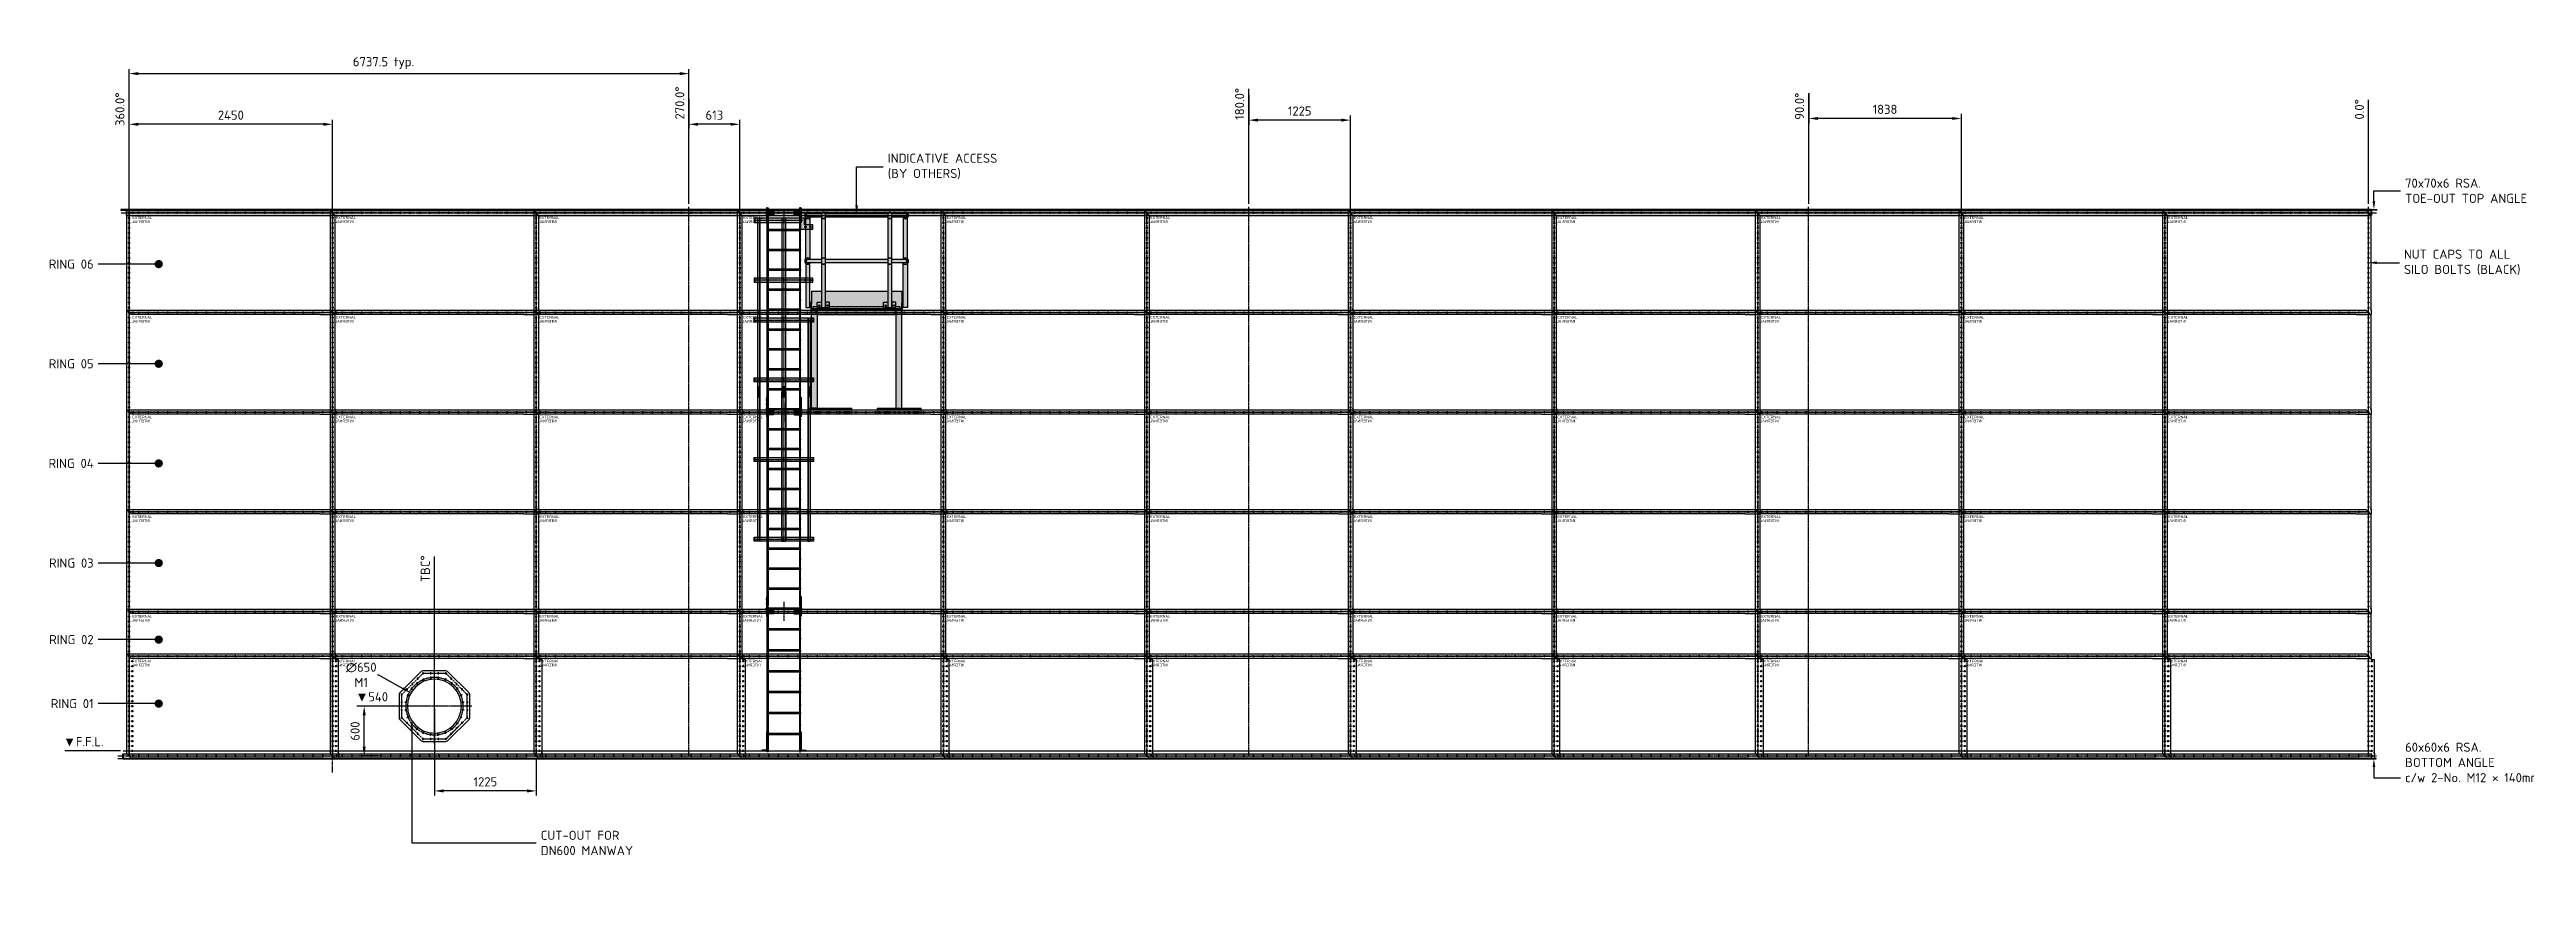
# Model space of a CAD drawing. Header units: millimetres. Extents: x -957 to 144159, y -39902 to 8508.
# Drawn here: x -957 to 28851, y -1596 to 8508 of the extents above; entities that cross this region are included whole.
import ezdxf
from ezdxf import colors
from ezdxf.entities.mleader import LeaderData, LeaderLine
from ezdxf.math import Vec2, Vec3

# ---------------------------------------------------------------- set-up
doc = ezdxf.new("R2010")
doc.units = ezdxf.units.MM
doc.header["$PDMODE"] = 4
for name, pattern in [('CENTER', [50.8, 31.75, -6.35, 6.35, -6.35]), ('CENTER2', [28.575, 19.05, -3.175, 3.175, -3.175]), ('HIDDEN', [0.375, 0.25, -0.125]), ('HIDDEN2', [4.7625, 3.175, -1.5875])]:
    doc.linetypes.add(name, pattern=pattern)
doc.layers.get('Defpoints').update_dxf_attribs({"color": 9})
doc.layers.add('BALMORAL Centerline (ISO)', color=1, linetype='Continuous', lineweight=18, true_color=0xff0000)
for name, color, linetype in [('Bolt Holes', 7, 'Continuous'), ('CENTRE', 1, 'CENTER'), ('CENTRELINE', 1, 'CENTER'), ('X 0001 M', 7, 'Continuous'), ('X 0203 M', 7, 'Continuous'), ('X 0515 M', 7, 'Continuous'), ('X 1001 H', 8, 'HIDDEN'), ('X 1001 M', 8, 'HIDDEN2'), ('X 1104 M - Ladder Rung Hidden', 8, 'HIDDEN2'), ('X 1515 M', 8, 'HIDDEN'), ('X 2001 M', 1, 'CENTER2'), ('X 2106 M - Ladder Bracket Centre', 1, 'CENTER'), ('X 2515 M', 1, 'CENTER'), ('X 3001 D', 5, 'Continuous'), ('X 3001 G', 112, 'Continuous'), ('X 5001 H', 8, 'Continuous'), ('X 5199 H - Ladder', 255, 'Continuous'), ('X 5199 H_LADDER', 255, 'Continuous')]:
    doc.layers.add(name, color=color, linetype=linetype)
doc.layers.add('Visible (ISO)', color=7, linetype='Continuous', lineweight=5)
doc.layers.add('X 5999 H', color=7, linetype='Continuous', true_color=0xffffff)
doc.styles.add('BIT STD. 2.0', font='isocpeur.ttf', dxfattribs={"height": 2})
doc.styles.add('GG STD. 1.8', font='arial.ttf', dxfattribs={"height": 1.8})
doc.dimstyles.new('BIT STD. 2.0', dxfattribs={"dimtxt": 2, "dimasz": 2, "dimexe": 1, "dimexo": 0.625, "dimgap": 1, "dimtad": 1, "dimdec": 0, "dimdsep": 46, "dimtxsty": 'BIT STD. 2.0', "dimcen": 0, "dimadec": 0, "dimazin": 0, "dimtfac": 1, "dimtdec": 0, "dimtmove": 0, "dimatfit": 3, "dimfxl": 1, "dimtfill": 1, "dimlwd": -1, "dimlwe": -1, "dimarcsym": 0})
doc.dimstyles.new('BIT STD. 2.0.1', dxfattribs={"dimtxt": 2, "dimasz": 2, "dimexe": 1, "dimexo": 0.625, "dimgap": 1, "dimtad": 1, "dimtih": 1, "dimtoh": 1, "dimdec": 0, "dimdsep": 46, "dimtxsty": 'BIT STD. 2.0', "dimcen": 0, "dimadec": 0, "dimazin": 0, "dimtfac": 1, "dimtdec": 0, "dimtofl": 0, "dimtmove": 0, "dimatfit": 3, "dimfxl": 1, "dimtfill": 1, "dimlwd": -1, "dimlwe": -1, "dimarcsym": 0})

# ---------------------------------------------------------------- blocks, each defined once
blk = doc.blocks.new('*D379')
at = {"layer": 'Defpoints', "color": 0, "transparency": 16777216}
for p in [(6738, 8217), (0, 7931), (6738, 7946)]:
    blk.add_point(p, dxfattribs=at)
at = {"layer": 'X 5001 H', "color": 0, "transparency": 16777216}
for p, q in [((0, 7966), (0, 8272)), ((110, 8217), (6628, 8217)), ((6738, 7981), (6738, 8272))]:
    blk.add_line(p, q, dxfattribs=at)
for points in [[(110, 8236), (110, 8199), (0, 8217)], [(6628, 8236), (6628, 8199), (6738, 8217)]]:
    blk.add_solid(points, dxfattribs=at)
at = {"layer": 'X 5001 H', "color": 0, "transparency": 16777216, "insert": (3063, 8344), "char_height": 110, "attachment_point": 5, "style": 'BIT STD. 2.0', "bg_fill": 3, "box_fill_scale": 1.1, "bg_fill_color": 256, "bg_fill_true_color": 13158600, "bg_fill_transparency": 0}
blk.add_mtext('6737.5 typ.', dxfattribs=at)
blk = doc.blocks.new('*D380')
at = {"layer": 'Defpoints', "color": 0, "transparency": 16777216}
for p in [(0, 7607), (0, 6540), (2450, 6540)]:
    blk.add_point(p, dxfattribs=at)
at = {"layer": 'X 5001 H', "color": 0, "transparency": 16777216}
for p, q in [((0, 6574), (0, 7662)), ((2340, 7607), (110, 7607)), ((2450, 6574), (2450, 7662))]:
    blk.add_line(p, q, dxfattribs=at)
for points in [[(110, 7625), (110, 7589), (0, 7607)], [(2340, 7625), (2340, 7589), (2450, 7607)]]:
    blk.add_solid(points, dxfattribs=at)
at = {"layer": 'X 5001 H', "color": 0, "transparency": 16777216, "insert": (1225, 7717), "char_height": 110, "attachment_point": 5, "style": 'BIT STD. 2.0', "bg_fill": 3, "box_fill_scale": 1.1, "bg_fill_color": 256, "bg_fill_true_color": 13158600, "bg_fill_transparency": 0}
blk.add_mtext('2450', dxfattribs=at)
blk = doc.blocks.new('*D368')
at = {"color": 0, "transparency": 16777216}
blk.add_line((0, 6574), (0, 7981), dxfattribs=at)
at = {"layer": 'Defpoints', "color": 0, "transparency": 16777216}
for p in [(0, 6540), (26950, 0)]:
    blk.add_point(p, dxfattribs=at)
at = {"color": 0, "transparency": 16777216, "insert": (-110, 7789), "char_height": 110, "attachment_point": 5, "rotation": 90, "style": 'BIT STD. 2.0', "bg_fill": 3, "box_fill_scale": 1.1, "bg_fill_color": 256, "bg_fill_true_color": 13158600, "bg_fill_transparency": 0}
blk.add_mtext('360.0%%D', dxfattribs=at)
at = {"layer": 'Defpoints', "color": 0, "transparency": 16777216}
blk.add_point((0, 7541), dxfattribs=at)
blk = doc.blocks.new('*U69')
at = {"layer": 'Defpoints', "color": 1, "linetype": 'CENTER'}
blk.add_line((2450, -200), (2450, 6573), dxfattribs=at)
at = {"layer": 'X 2001 M', "color": 1}
for p, q in [((0, 0), (0, 6615)), ((6738, 0), (6738, 6615)), ((13475, 0), (13475, 6615)), ((20212, 0), (20212, 6615)), ((26950, 0), (26950, 6615))]:
    blk.add_line(p, q, dxfattribs=at)
blk = doc.blocks.new('_Dot')
at = {"color": 0, "linetype": 'ByBlock', "lineweight": -2}
blk.add_line((-0.5, 0), (-1, 0), dxfattribs=at)
at = {"color": 0, "linetype": 'ByBlock', "const_width": 0.5}
blk.add_lwpolyline([(-0.25, 0, 1), (0.25, 0, 1)], format="xyb", close=True, dxfattribs=at)
blk = doc.blocks.new('*U238')
at = {"layer": 'X 5001 H'}
h = blk.add_hatch(color=8, dxfattribs=at)
h.dxf.hatch_style = 1
h.paths.add_polyline_path([(0, 25), (0, -35), (27050, -35), (27050, 25)])
for p, q in [((0, 25), (27050, 25)), ((0, -35), (27050, -35))]:
    blk.add_line(p, q)
blk.add_lwpolyline([(0, 25), (27050, 25), (27050, -35), (0, -35)], close=True)
at = {"layer": 'X 0515 M'}
for points in [[(0, 25), (0, -35), (-60, -35), (-60, -29), (-6, -29), (-6, 25)], [(27050, 25), (27050, -35), (27110, -35), (27110, -29), (27056, -29), (27056, 25)]]:
    blk.add_lwpolyline(points, close=True, dxfattribs=at)
at = {"layer": 'X 1515 M', "color": 251, "true_color": 0x636466}
blk.add_line((0, -29), (27050, -29), dxfattribs=at)
at = {"layer": 'X 2515 M'}
blk.add_line((-66, 0), (27116, 0), dxfattribs=at)
blk = doc.blocks.new('*D386')
at = {"layer": 'Defpoints', "color": 0, "transparency": 16777216}
blk.add_point((-70, 60), dxfattribs=at)
blk.add_point((-70, 60), dxfattribs=at)
at = {"layer": 'X 3001 G', "transparency": 16777216}
blk.add_line((-104, 60), (-773, 60), dxfattribs=at)
at = {"layer": 'X 3001 G', "color": 0, "transparency": 16777216, "insert": (-549, 171), "char_height": 110, "attachment_point": 5, "style": 'BIT STD. 2.0', "bg_fill": 3, "box_fill_scale": 1.1, "bg_fill_color": 256, "bg_fill_true_color": 13158600, "bg_fill_transparency": 0}
blk.add_mtext('{\\fArial|b0|i0|c0|p34;▼}F.F.L.', dxfattribs=at)
at = {"layer": 'Defpoints', "color": 0, "transparency": 16777216}
blk.add_point((-270, 60), dxfattribs=at)
blk = doc.blocks.new('*U73')
at = {"layer": 'CENTRELINE', "color": 0, "linetype": 'CENTER2', "transparency": 16777216}
for p, q in [((-12, 0), (-1.4, 0)), ((0, 1.4), (0, 12)), ((1.4, 0), (12, 0)), ((0, -12), (0, -1.4))]:
    blk.add_line(p, q, dxfattribs=at)
at = {"layer": 'CENTRELINE', "color": 0, "linetype": 'Continuous', "transparency": 16777216}
for p, q in [((-0.7, 0), (0.7, 0)), ((0, -0.7), (0, 0.7))]:
    blk.add_line(p, q, dxfattribs=at)
blk = doc.blocks.new('14mm DIA HOLE')
blk.add_circle((0, 0), 7)
at = {"layer": 'CENTRELINE', "linetype": 'CENTER2'}
blk.add_blockref('*U73', (0, 0), dxfattribs=at)
blk = doc.blocks.new('*U232')
blk.add_blockref('14mm DIA HOLE', (0, 0))
blk = doc.blocks.new('*U233')
at = {"layer": 'Bolt Holes', "color": 0, "linetype": 'ByBlock', "lineweight": -2, "transparency": 16777216}
for p in [(0, 0), (116.67, 0), (233.34, 0), (350.01, 0), (466.68, 0), (583.35, 0), (700.02, 0), (816.69, 0), (933.36, 0), (1050.03, 0), (1166.7, 0), (1283.37, 0), (1400.04, 0), (1516.71, 0), (1633.38, 0), (1750.05, 0), (1866.72, 0), (1983.39, 0), (2100.06, 0), (0, -1200), (116.67, -1200), (233.34, -1200), (350.01, -1200), (466.68, -1200), (583.35, -1200), (700.02, -1200), (816.69, -1200), (933.36, -1200), (1050.03, -1200), (1166.7, -1200), (1283.37, -1200), (1400.04, -1200), (1516.71, -1200), (1633.38, -1200), (1750.05, -1200), (1866.72, -1200), (1983.39, -1200), (2100.06, -1200)]:
    blk.add_blockref('*U232', p, dxfattribs=at)
blk = doc.blocks.new('*U78')
blk.add_blockref('14mm DIA HOLE', (0, 0))
blk = doc.blocks.new('*U79')
at = {"color": 0, "linetype": 'ByBlock', "lineweight": -2, "transparency": 16777216}
for p in [(0, 0), (0, -60), (0, -120), (0, -180), (0, -240), (0, -300), (0, -360), (0, -420), (0, -480), (0, -540), (0, -600), (0, -660), (0, -720), (0, -780), (0, -840), (0, -900), (0, -960), (0, -1020), (0, -1080)]:
    blk.add_blockref('*U78', p, dxfattribs=at)
blk = doc.blocks.new('Vertical Seam - D (1200)')
blk.add_blockref('*U79', (0, -60))
blk = doc.blocks.new('*U161')
blk.add_blockref('Vertical Seam - D (1200)', (0, 0))
blk = doc.blocks.new('*U265')
blk.add_blockref('Vertical Seam - D (1200)', (40, 0))
blk = doc.blocks.new('*U264')
blk.add_blockref('Vertical Seam - D (1200)', (0, 0))
blk = doc.blocks.new('*U162')
blk.add_blockref('Vertical Seam - D (1200)', (40, 0))
blk = doc.blocks.new('*U138')
at = {"layer": 'X 2001 M', "color": 0, "transparency": 16777216}
for p, q in [((-4.12, 0), (-0.8, 0)), ((0, 0.8), (0, 4.12)), ((0.8, 0), (4.12, 0)), ((0, -4.12), (0, -0.8))]:
    blk.add_line(p, q, dxfattribs=at)
at = {"layer": 'X 2001 M', "color": 0, "linetype": 'Continuous', "transparency": 16777216}
for p, q in [((-0.4, 0), (0.4, 0)), ((0, -0.4), (0, 0.4))]:
    blk.add_line(p, q, dxfattribs=at)
blk = doc.blocks.new('*U135')
for p, q in [((0, 72), (0, 132)), ((0, 58), (0, 0))]:
    blk.add_line(p, q)
blk.add_arc((0, 65), 7, 90, 270)
at = {"layer": 'X 2001 M'}
blk.add_blockref('*U138', (0, 65), dxfattribs=at)
blk = doc.blocks.new('*U153')
for p, q in [((0, 692), (0, 1188)), ((0, 558), (0, 692)), ((0, 132), (0, 558))]:
    blk.add_line(p, q)
blk = doc.blocks.new('*U140')
for p, q in [((-620, 0), (-2494, 0)), ((-180, 0), (-620, 0)), ((-180, 0), (-166, 0)), ((-166, 0), (0, 0))]:
    blk.add_line(p, q)
blk = doc.blocks.new('1200 DD (2101)')
for p, q in [((2424, 25), (-30, 25)), ((-30, 25), (-30, -1169))]:
    blk.add_line(p, q)
for points in [[(2424, 25), (2444, 4, 0.866025), (2454, -6), (2486, -37), (2520, -37)], [(26, -1225), (6, -1204, 0.866025), (-4, -1194), (-30, -1169)]]:
    blk.add_lwpolyline(points, format="xyb")
at = {"layer": 'Defpoints', "color": 1, "linetype": 'CENTER'}
blk.add_lwpolyline([(0, -1200), (2450, -1200), (2450, 0), (0, 0)], close=True, dxfattribs=at)
for name, p in [('14mm DIA HOLE', (0, 0)), ('14mm DIA HOLE', (50, 0)), ('14mm DIA HOLE', (117, 0)), ('*U153', (2520, -1225)), ('14mm DIA HOLE', (50, -1200)), ('14mm DIA HOLE', (117, -1200)), ('14mm DIA HOLE', (2450, -1200)), ('14mm DIA HOLE', (2500, -1200)), ('*U135', (2520, -1225)), ('*U140', (2520, -1225))]:
    blk.add_blockref(name, p)
at = {"layer": 'Bolt Holes'}
for name, p in [('*U233', (233, 0)), ('*U161', (0, 0)), ('*U265', (0, 0)), ('*U264', (2450, 0)), ('*U162', (2450, 0))]:
    blk.add_blockref(name, p, dxfattribs=at)
at = {"layer": 'Defpoints', "extrusion": (0, 0, -1), "insert": (253, -89), "char_height": 32.4, "width": 6762.89, "attachment_point": 1, "text_direction": (-1, 0, 0), "style": 'GG STD. 1.8'}
blk.add_mtext('INTERNAL', dxfattribs=at)
at = {"layer": 'Defpoints', "insert": (38, -42), "char_height": 32.4, "width": 6762.89, "attachment_point": 1, "style": 'GG STD. 1.8'}
blk.add_mtext('EXTERNAL', dxfattribs=at)
blk = doc.blocks.new('*U228')
blk.add_blockref('14mm DIA HOLE', (0, 0))
blk = doc.blocks.new('*U229')
at = {"layer": 'Bolt Holes', "color": 0, "linetype": 'ByBlock', "lineweight": -2, "transparency": 16777216}
for p in [(0, 0), (116.67, 0), (233.34, 0), (350.01, 0), (466.68, 0), (583.35, 0), (700.02, 0), (816.69, 0), (933.36, 0), (1050.03, 0), (1166.7, 0), (1283.37, 0), (1400.04, 0), (1516.71, 0), (1633.38, 0), (1750.05, 0), (1866.72, 0), (1983.39, 0), (2100.06, 0), (0, -540), (116.67, -540), (233.34, -540), (350.01, -540), (466.68, -540), (583.35, -540), (700.02, -540), (816.69, -540), (933.36, -540), (1050.03, -540), (1166.7, -540), (1283.37, -540), (1400.04, -540), (1516.71, -540), (1633.38, -540), (1750.05, -540), (1866.72, -540), (1983.39, -540), (2100.06, -540)]:
    blk.add_blockref('*U228', p, dxfattribs=at)
blk = doc.blocks.new('*U168')
blk.add_blockref('14mm DIA HOLE', (0, 0))
blk = doc.blocks.new('*U169')
at = {"color": 0, "linetype": 'ByBlock', "lineweight": -2, "transparency": 16777216}
for p in [(0, 0), (0, -60), (0, -120), (0, -180), (0, -240), (0, -300), (0, -360), (0, -420)]:
    blk.add_blockref('*U168', p, dxfattribs=at)
blk = doc.blocks.new('Vertical Seam - D (540)')
blk.add_blockref('*U169', (0, -60))
blk = doc.blocks.new('*U172')
blk.add_blockref('Vertical Seam - D (540)', (0, 0))
blk = doc.blocks.new('*U183')
at = {"layer": 'X 2001 M', "color": 0, "transparency": 16777216}
for p, q in [((-4.12, 0), (-0.8, 0)), ((0, 0.8), (0, 4.12)), ((0.8, 0), (4.12, 0)), ((0, -4.12), (0, -0.8))]:
    blk.add_line(p, q, dxfattribs=at)
at = {"layer": 'X 2001 M', "color": 0, "linetype": 'Continuous', "transparency": 16777216}
for p, q in [((-0.4, 0), (0.4, 0)), ((0, -0.4), (0, 0.4))]:
    blk.add_line(p, q, dxfattribs=at)
blk = doc.blocks.new('*U181')
for p, q in [((0, 72), (0, 132)), ((0, 58), (0, 0))]:
    blk.add_line(p, q)
blk.add_arc((0, 65), 7, 90, 270)
at = {"layer": 'X 2001 M'}
blk.add_blockref('*U183', (0, 65), dxfattribs=at)
blk = doc.blocks.new('*U215')
for p, q in [((-620, 0), (-2454, 0)), ((-180, 0), (-620, 0)), ((-180, 0), (-166, 0)), ((-166, 0), (0, 0))]:
    blk.add_line(p, q)
blk = doc.blocks.new('*U207')
for p, q in [((0, 692), (0, 850)), ((0, 558), (0, 692)), ((0, 449), (0, 558))]:
    blk.add_line(p, q)
blk = doc.blocks.new('540 D')
for p, q in [((2424, 25), (-30, 25)), ((-30, 25), (-30, -509))]:
    blk.add_line(p, q)
for points in [[(2424, 25), (2444, 4, 0.866025), (2454, -6), (2480, -31)], [(26, -565), (6, -544, 0.866025), (-4, -534), (-30, -509)]]:
    blk.add_lwpolyline(points, format="xyb")
at = {"layer": 'Defpoints', "color": 1, "linetype": 'CENTER'}
blk.add_lwpolyline([(0, -540), (2450, -540), (2450, 0), (0, 0)], close=True, dxfattribs=at)
for name, p in [('14mm DIA HOLE', (0, 0)), ('14mm DIA HOLE', (50, 0)), ('14mm DIA HOLE', (117, 0)), ('*U207', (2480, -882)), ('*U215', (2480, -565)), ('14mm DIA HOLE', (50, -540)), ('14mm DIA HOLE', (117, -540)), ('14mm DIA HOLE', (2450, -540)), ('*U181', (2480, -565))]:
    blk.add_blockref(name, p)
at = {"layer": 'Bolt Holes'}
for name, p in [('*U229', (233, 0)), ('*U172', (0, 0)), ('*U172', (2450, 0))]:
    blk.add_blockref(name, p, dxfattribs=at)
at = {"layer": 'Defpoints', "extrusion": (0, 0, -1), "insert": (253, -89), "char_height": 32.4, "width": 6762.89, "attachment_point": 1, "text_direction": (-1, 0, 0), "style": 'GG STD. 1.8'}
blk.add_mtext('INTERNAL', dxfattribs=at)
at = {"layer": 'Defpoints', "insert": (38, -42), "char_height": 32.4, "width": 6762.89, "attachment_point": 1, "style": 'GG STD. 1.8'}
blk.add_mtext('EXTERNAL', dxfattribs=at)
blk = doc.blocks.new('*U230')
blk.add_blockref('14mm DIA HOLE', (0, 0))
blk = doc.blocks.new('*U231')
at = {"layer": 'Bolt Holes', "color": 0, "linetype": 'ByBlock', "lineweight": -2, "transparency": 16777216}
for p in [(0, 0), (116.67, 0), (233.34, 0), (350.01, 0), (466.68, 0), (583.35, 0), (700.02, 0), (816.69, 0), (933.36, 0), (1050.03, 0), (1166.7, 0), (1283.37, 0), (1400.04, 0), (1516.71, 0), (1633.38, 0), (1750.05, 0), (1866.72, 0), (1983.39, 0), (2100.06, 0), (0, -1200), (116.67, -1200), (233.34, -1200), (350.01, -1200), (466.68, -1200), (583.35, -1200), (700.02, -1200), (816.69, -1200), (933.36, -1200), (1050.03, -1200), (1166.7, -1200), (1283.37, -1200), (1400.04, -1200), (1516.71, -1200), (1633.38, -1200), (1750.05, -1200), (1866.72, -1200), (1983.39, -1200), (2100.06, -1200)]:
    blk.add_blockref('*U230', p, dxfattribs=at)
blk = doc.blocks.new('*U133')
at = {"layer": 'X 2001 M', "color": 0, "transparency": 16777216}
for p, q in [((-4.12, 0), (-0.8, 0)), ((0, 0.8), (0, 4.12)), ((0.8, 0), (4.12, 0)), ((0, -4.12), (0, -0.8))]:
    blk.add_line(p, q, dxfattribs=at)
at = {"layer": 'X 2001 M', "color": 0, "linetype": 'Continuous', "transparency": 16777216}
for p, q in [((-0.4, 0), (0.4, 0)), ((0, -0.4), (0, 0.4))]:
    blk.add_line(p, q, dxfattribs=at)
blk = doc.blocks.new('*U130')
for p, q in [((0, 72), (0, 132)), ((0, 58), (0, 0))]:
    blk.add_line(p, q)
blk.add_arc((0, 65), 7, 90, 270)
at = {"layer": 'X 2001 M'}
blk.add_blockref('*U133', (0, 65), dxfattribs=at)
blk = doc.blocks.new('*U109')
for p, q in [((0, 692), (0, 1194)), ((0, 558), (0, 692)), ((0, 132), (0, 558))]:
    blk.add_line(p, q)
blk = doc.blocks.new('*U117')
for p, q in [((-620, 0), (-2454, 0)), ((-180, 0), (-620, 0)), ((-180, 0), (-166, 0)), ((-166, 0), (0, 0))]:
    blk.add_line(p, q)
blk = doc.blocks.new('1200 D')
for p, q in [((2424, 25), (-30, 25)), ((-30, 25), (-30, -1169))]:
    blk.add_line(p, q)
for points in [[(2424, 25), (2444, 4, 0.866025), (2454, -6), (2480, -31)], [(26, -1225), (6, -1204, 0.866025), (-4, -1194), (-30, -1169)]]:
    blk.add_lwpolyline(points, format="xyb")
at = {"layer": 'Defpoints', "color": 1, "linetype": 'CENTER'}
blk.add_lwpolyline([(0, -1200), (2450, -1200), (2450, 0), (0, 0)], close=True, dxfattribs=at)
for name, p in [('14mm DIA HOLE', (0, 0)), ('14mm DIA HOLE', (50, 0)), ('14mm DIA HOLE', (117, 0)), ('*U109', (2480, -1225)), ('14mm DIA HOLE', (50, -1200)), ('14mm DIA HOLE', (117, -1200)), ('14mm DIA HOLE', (2450, -1200)), ('*U130', (2480, -1225)), ('*U117', (2480, -1225))]:
    blk.add_blockref(name, p)
at = {"layer": 'Bolt Holes'}
for name, p in [('*U231', (233, 0)), ('*U161', (0, 0)), ('*U161', (2450, 0))]:
    blk.add_blockref(name, p, dxfattribs=at)
at = {"layer": 'Defpoints', "extrusion": (0, 0, -1), "insert": (253, -89), "char_height": 32.4, "width": 6762.89, "attachment_point": 1, "text_direction": (-1, 0, 0), "style": 'GG STD. 1.8'}
blk.add_mtext('INTERNAL', dxfattribs=at)
at = {"layer": 'Defpoints', "insert": (38, -42), "char_height": 32.4, "width": 6762.89, "attachment_point": 1, "style": 'GG STD. 1.8'}
blk.add_mtext('EXTERNAL', dxfattribs=at)
blk = doc.blocks.new('VERTICAL SEAM')
for name, p in [('1200 D', (-2450, 6540)), ('1200 D', (-2450, 5340)), ('1200 D', (-2450, 4140)), ('1200 D', (-2450, 2940)), ('540 D', (-2450, 1740)), ('1200 DD (2101)', (-2450, 1200))]:
    blk.add_blockref(name, p)
blk = doc.blocks.new('*D370')
at = {"color": 0, "transparency": 16777216}
blk.add_line((6738, 6649), (6738, 8056), dxfattribs=at)
at = {"layer": 'Defpoints', "color": 0, "transparency": 16777216}
for p in [(6738, 6615), (26950, 0)]:
    blk.add_point(p, dxfattribs=at)
at = {"color": 0, "transparency": 16777216, "insert": (6628, 7864), "char_height": 110, "attachment_point": 5, "rotation": 90, "style": 'BIT STD. 2.0', "bg_fill": 3, "box_fill_scale": 1.1, "bg_fill_color": 256, "bg_fill_true_color": 13158600, "bg_fill_transparency": 0}
blk.add_mtext('270.0%%D', dxfattribs=at)
at = {"layer": 'Defpoints', "color": 0, "transparency": 16777216}
blk.add_point((6738, 7616), dxfattribs=at)
blk = doc.blocks.new('*D371')
at = {"color": 0, "transparency": 16777216}
blk.add_line((13475, 6649), (13475, 8034), dxfattribs=at)
at = {"layer": 'Defpoints', "color": 0, "transparency": 16777216}
for p in [(13475, 6615), (26950, 0)]:
    blk.add_point(p, dxfattribs=at)
at = {"color": 0, "transparency": 16777216, "insert": (13365, 7853), "char_height": 110, "attachment_point": 5, "rotation": 90, "style": 'BIT STD. 2.0', "bg_fill": 3, "box_fill_scale": 1.1, "bg_fill_color": 256, "bg_fill_true_color": 13158600, "bg_fill_transparency": 0}
blk.add_mtext('180.0%%D', dxfattribs=at)
at = {"layer": 'Defpoints', "color": 0, "transparency": 16777216}
blk.add_point((13475, 7616), dxfattribs=at)
blk = doc.blocks.new('*D372')
at = {"color": 0, "transparency": 16777216}
blk.add_line((20213, 6649), (20213, 7979), dxfattribs=at)
at = {"layer": 'Defpoints', "color": 0, "transparency": 16777216}
for p in [(20213, 6615), (26950, 0)]:
    blk.add_point(p, dxfattribs=at)
at = {"color": 0, "transparency": 16777216, "insert": (20103, 7825), "char_height": 110, "attachment_point": 5, "rotation": 90, "style": 'BIT STD. 2.0', "bg_fill": 3, "box_fill_scale": 1.1, "bg_fill_color": 256, "bg_fill_true_color": 13158600, "bg_fill_transparency": 0}
blk.add_mtext('90.0%%D', dxfattribs=at)
at = {"layer": 'Defpoints', "color": 0, "transparency": 16777216}
blk.add_point((20213, 7616), dxfattribs=at)
blk = doc.blocks.new('*D373')
at = {"color": 0, "transparency": 16777216}
blk.add_line((26950, 6649), (26950, 7902), dxfattribs=at)
at = {"layer": 'Defpoints', "color": 0, "transparency": 16777216}
for p in [(26950, 6615), (26950, 0)]:
    blk.add_point(p, dxfattribs=at)
at = {"color": 0, "transparency": 16777216, "insert": (26840, 7787), "char_height": 110, "attachment_point": 5, "rotation": 90, "style": 'BIT STD. 2.0', "bg_fill": 3, "box_fill_scale": 1.1, "bg_fill_color": 256, "bg_fill_true_color": 13158600, "bg_fill_transparency": 0}
blk.add_mtext('0.0%%D', dxfattribs=at)
at = {"layer": 'Defpoints', "color": 0, "transparency": 16777216}
blk.add_point((26950, 7616), dxfattribs=at)
blk = doc.blocks.new('*U240')
at = {"layer": 'X 5001 H'}
h = blk.add_hatch(color=8, dxfattribs=at)
h.dxf.hatch_style = 1
h.paths.add_polyline_path([(0, 30), (0, -40), (27010, -40), (27010, 30)])
for p, q in [((0, 30), (27010, 30)), ((0, -40), (27010, -40))]:
    blk.add_line(p, q)
blk.add_lwpolyline([(0, 30), (27010, 30), (27010, -40), (0, -40)], close=True)
at = {"layer": 'X 0515 M'}
for points in [[(0, 30), (0, -40), (-70, -40), (-70, -34), (-6, -34), (-6, 30)], [(27010, 30), (27010, -40), (27080, -40), (27080, -34), (27016, -34), (27016, 30)]]:
    blk.add_lwpolyline(points, close=True, dxfattribs=at)
at = {"layer": 'X 1515 M', "color": 251, "true_color": 0x636466}
blk.add_line((0, -34), (27010, -34), dxfattribs=at)
at = {"layer": 'X 2515 M'}
blk.add_line((-66, 0), (27076, 0), dxfattribs=at)
blk = doc.blocks.new('*D377')
at = {"layer": 'Defpoints', "color": 0, "transparency": 16777216}
for p in [(3391, 759), (3959, 441)]:
    blk.add_point(p, dxfattribs=at)
at = {"layer": 'X 3001 D', "color": 0, "transparency": 16777216}
for p, q in [((2640, 977), (3003, 977)), ((3003, 977), (3295, 813))]:
    blk.add_line(p, q, dxfattribs=at)
blk.add_solid([(3304, 829), (3287, 797), (3391, 759)], dxfattribs=at)
at = {"layer": 'X 3001 D', "color": 0, "transparency": 16777216, "insert": (2794, 977), "char_height": 110, "attachment_point": 5, "style": 'BIT STD. 2.0', "bg_fill": 3, "box_fill_scale": 1.1, "bg_fill_color": 256, "bg_fill_true_color": 13158600, "bg_fill_transparency": 0}
blk.add_mtext('∅650\\P{\\C7;M1}', dxfattribs=at)
blk = doc.blocks.new('*D378')
at = {"layer": 'Defpoints', "color": 0, "transparency": 16777216}
for p in [(3675, 600), (4900, 0), (3675, -421)]:
    blk.add_point(p, dxfattribs=at)
at = {"layer": 'X 3001 D', "color": 0, "transparency": 16777216}
for p, q in [((3675, 566), (3675, -476)), ((4900, -34), (4900, -476)), ((4790, -421), (3785, -421))]:
    blk.add_line(p, q, dxfattribs=at)
for points in [[(3785, -403), (3785, -440), (3675, -421)], [(4790, -403), (4790, -440), (4900, -421)]]:
    blk.add_solid(points, dxfattribs=at)
at = {"layer": 'X 3001 D', "color": 0, "transparency": 16777216, "insert": (4288, -311), "char_height": 110, "attachment_point": 5, "style": 'BIT STD. 2.0', "bg_fill": 3, "box_fill_scale": 1.1, "bg_fill_color": 256, "bg_fill_true_color": 13158600, "bg_fill_transparency": 0}
blk.add_mtext('1225', dxfattribs=at)
blk = doc.blocks.new('*D376')
at = {"layer": 'Defpoints', "color": 0, "transparency": 16777216}
for p in [(2830, 600), (3675, 600), (3033, 0)]:
    blk.add_point(p, dxfattribs=at)
at = {"layer": 'X 3001 D', "color": 0, "transparency": 16777216}
for p, q in [((3641, 600), (2775, 600)), ((2830, 110), (2830, 490)), ((2999, 0), (2775, 0))]:
    blk.add_line(p, q, dxfattribs=at)
for points in [[(2812, 490), (2848, 490), (2830, 600)], [(2812, 110), (2848, 110), (2830, 0)]]:
    blk.add_solid(points, dxfattribs=at)
at = {"layer": 'X 3001 D', "color": 0, "transparency": 16777216, "insert": (2720, 300), "char_height": 110, "attachment_point": 5, "rotation": 90, "style": 'BIT STD. 2.0', "bg_fill": 3, "box_fill_scale": 1.1, "bg_fill_color": 256, "bg_fill_true_color": 13158600, "bg_fill_transparency": 0}
blk.add_mtext('600', dxfattribs=at)
blk = doc.blocks.new('*D375')
at = {"layer": 'Defpoints', "color": 0, "transparency": 16777216}
for p in [(3454, 600), (3675, 60)]:
    blk.add_point(p, dxfattribs=at)
at = {"layer": 'X 3001 G', "color": 5, "transparency": 16777216}
blk.add_line((3419, 600), (2742, 600), dxfattribs=at)
at = {"layer": 'X 3001 G', "color": 0, "transparency": 16777216, "insert": (2922, 711), "char_height": 110, "attachment_point": 5, "style": 'BIT STD. 2.0', "bg_fill": 3, "box_fill_scale": 1.1, "bg_fill_color": 256, "bg_fill_true_color": 13158600, "bg_fill_transparency": 0}
blk.add_mtext('{\\fArial|b0|i0|c0|p34;▼}540', dxfattribs=at)
at = {"layer": 'Defpoints', "color": 0, "transparency": 16777216}
blk.add_point((3158, 600), dxfattribs=at)
blk = doc.blocks.new('*D374')
at = {"color": 0, "transparency": 16777216}
for p, q in [((3675, 1831), (3675, 2403)), ((3675, 1611), (3675, 1831)), ((3675, 634), (3675, 1611))]:
    blk.add_line(p, q, dxfattribs=at)
at = {"layer": 'Defpoints', "color": 0, "transparency": 16777216}
for p in [(3675, 600), (26950, 0)]:
    blk.add_point(p, dxfattribs=at)
at = {"color": 0, "transparency": 16777216, "insert": (3565, 2255), "char_height": 110, "attachment_point": 5, "rotation": 90, "style": 'BIT STD. 2.0', "bg_fill": 3, "box_fill_scale": 1.1, "bg_fill_color": 256, "bg_fill_true_color": 13158600, "bg_fill_transparency": 0}
blk.add_mtext('TBC%%D', dxfattribs=at)
at = {"layer": 'Defpoints', "color": 0, "transparency": 16777216}
blk.add_point((3675, 2051), dxfattribs=at)
blk = doc.blocks.new('A$C75773D2C')
at = {"layer": 'X 0001 M'}
blk.add_circle((0, 0), 7, dxfattribs=at)
at = {"layer": 'X 2001 M'}
blk.add_line((0, 14), (0, -14), dxfattribs=at)
blk = doc.blocks.new('A$C40320D08')
blk.add_circle((0, 0), 325)
at = {"layer": 'Defpoints'}
blk.add_lwpolyline([(-416, 159), (-159, 416, -0.198912), (-138, 425), (138, 425, -0.198912), (159, 416), (416, 159, -0.198912), (425, 138), (425, -138, -0.198912), (416, -159), (159, -416, -0.198912), (138, -425), (-138, -425, -0.198912), (-159, -416), (-416, -159, -0.198912), (-425, -138), (-425, 138, -0.198912)], format="xyb", close=True, dxfattribs=at)
at = {"layer": 'X 0001 M'}
for centre in [(-202, 331), (-138, 395), (-46, 395), (46, 395), (138, 395), (202, 331), (-395, 138), (-395, 46), (-331, 202), (-266, 266), (266, 266), (331, 202), (395, 138), (395, 46), (-395, -46), (-395, -138), (-331, -202), (-266, -266), (266, -266), (331, -202), (395, -46), (395, -138), (-202, -331), (-138, -395), (-46, -395), (46, -395), (138, -395), (202, -331)]:
    blk.add_circle(centre, 7, dxfattribs=at)
at = {"layer": 'X 2001 M'}
for p, q in [((0, -450), (0, 450)), ((-450, 0), (450, 0))]:
    blk.add_line(p, q, dxfattribs=at)
blk.add_lwpolyline([(-395, 138), (-138, 395), (138, 395), (395, 138), (395, -138), (138, -395), (-138, -395), (-395, -138)], close=True, dxfattribs=at)
blk.add_circle((0, 0), 345, dxfattribs=at)
at = {"layer": 'X 0001 M'}
for p, rotation in [((-132, 319), 22.49999999999897), ((-45, 342), 7.499999999998977), ((45, 342), 352.499999999999), ((132, 319), 337.4999999999989), ((-342, 45), 82.49999999999898), ((-319, 132), 67.49999999999896), ((-274, 210), 52.49999999999896), ((-210, 274), 37.49999999999898), ((210, 274), 322.499999999999), ((274, 210), 307.4999999999989), ((319, 132), 292.499999999999), ((342, 45), 277.4999999999989), ((-342, -45), 97.49999999999895), ((-319, -132), 112.4999999999989), ((-274, -210), 127.4999999999989), ((-210, -274), 142.4999999999989), ((210, -274), 217.4999999999989), ((274, -210), 232.499999999999), ((319, -132), 247.4999999999989), ((342, -45), 262.4999999999989), ((-132, -319), 157.499999999999), ((-45, -342), 172.4999999999989), ((45, -342), 187.4999999999988), ((132, -319), 202.4999999999989)]:
    blk.add_blockref('A$C75773D2C', p, dxfattribs=dict(at, rotation=rotation))
blk = doc.blocks.new('P9071900')
at = {"xscale": -1}
blk.add_blockref('1200 DD (2101)', (-30, -25), dxfattribs=at)
at = {"rotation": 359.993775271945}
blk.add_blockref('A$C40320D08', (-1255, -625), dxfattribs=at)
blk = doc.blocks.new('*D382')
at = {"layer": 'Defpoints', "color": 0, "transparency": 16777216}
for p in [(6738, 7946), (6738, 7607), (7350, 6480)]:
    blk.add_point(p, dxfattribs=at)
at = {"layer": 'X 5001 H', "color": 0, "transparency": 16777216}
for p, q in [((6738, 7912), (6738, 7552)), ((7240, 7607), (6848, 7607)), ((7350, 6514), (7350, 7662))]:
    blk.add_line(p, q, dxfattribs=at)
for points in [[(6848, 7625), (6848, 7589), (6738, 7607)], [(7240, 7625), (7240, 7589), (7350, 7607)]]:
    blk.add_solid(points, dxfattribs=at)
at = {"layer": 'X 5001 H', "color": 0, "transparency": 16777216, "insert": (7044, 7717), "char_height": 110, "attachment_point": 5, "style": 'BIT STD. 2.0', "bg_fill": 3, "box_fill_scale": 1.1, "bg_fill_color": 256, "bg_fill_true_color": 13158600, "bg_fill_transparency": 0}
blk.add_mtext('613', dxfattribs=at)
blk = doc.blocks.new('*D383')
at = {"layer": 'Defpoints', "color": 0, "transparency": 16777216}
for p in [(13475, 7996), (13475, 7657), (14700, 6480)]:
    blk.add_point(p, dxfattribs=at)
at = {"layer": 'X 5001 H', "color": 0, "transparency": 16777216}
for p, q in [((13475, 7962), (13475, 7602)), ((14590, 7657), (13585, 7657)), ((14700, 6514), (14700, 7712))]:
    blk.add_line(p, q, dxfattribs=at)
for points in [[(13585, 7675), (13585, 7639), (13475, 7657)], [(14590, 7675), (14590, 7639), (14700, 7657)]]:
    blk.add_solid(points, dxfattribs=at)
at = {"layer": 'X 5001 H', "color": 0, "transparency": 16777216, "insert": (14088, 7767), "char_height": 110, "attachment_point": 5, "style": 'BIT STD. 2.0', "bg_fill": 3, "box_fill_scale": 1.1, "bg_fill_color": 256, "bg_fill_true_color": 13158600, "bg_fill_transparency": 0}
blk.add_mtext('1225', dxfattribs=at)
blk = doc.blocks.new('*D384')
at = {"layer": 'Defpoints', "color": 0, "transparency": 16777216}
for p in [(20213, 8016), (20213, 7677), (22050, 6480)]:
    blk.add_point(p, dxfattribs=at)
at = {"layer": 'X 5001 H', "color": 0, "transparency": 16777216}
for p, q in [((20213, 7982), (20213, 7622)), ((21940, 7677), (20323, 7677)), ((22050, 6514), (22050, 7732))]:
    blk.add_line(p, q, dxfattribs=at)
for points in [[(20323, 7695), (20323, 7659), (20213, 7677)], [(21940, 7695), (21940, 7659), (22050, 7677)]]:
    blk.add_solid(points, dxfattribs=at)
at = {"layer": 'X 5001 H', "color": 0, "transparency": 16777216, "insert": (21131, 7787), "char_height": 110, "attachment_point": 5, "style": 'BIT STD. 2.0', "bg_fill": 3, "box_fill_scale": 1.1, "bg_fill_color": 256, "bg_fill_true_color": 13158600, "bg_fill_transparency": 0}
blk.add_mtext('1838', dxfattribs=at)
blk = doc.blocks.new('GALV-LAD-STND-01 rung front elev')
at = {"layer": 'X 5199 H - Ladder'}
h = blk.add_hatch(color=256, dxfattribs=at)
h.paths.add_polyline_path([(-195, 0), (-195, -10), (-190, -10), (190, -10), (195, -10), (195, 0)])
h.paths.add_polyline_path([(-190, 10), (-194, 10), (-195, 10), (-195, 0), (195, 0), (195, 10), (190, 10)])
at = {"layer": 'X 0001 M'}
for points in [[(-190, 10), (190, 10)], [(190, -10), (-190, -10)]]:
    blk.add_lwpolyline(points, dxfattribs=at)
at = {"layer": 'X 1001 M'}
for p, q in [((-190, 11), (-200, 11)), ((-195, 10), (-190, 10)), ((-194, 10), (-190, 10)), ((190, 11), (200, 11)), ((195, 10), (190, 10)), ((190, 10), (190, 10)), ((-190, -11), (-200, -11)), ((-195, -10), (-190, -10)), ((-194, -10), (-190, -10)), ((195, -10), (190, -10)), ((190, -10), (190, -10)), ((190, -11), (200, -11))]:
    blk.add_line(p, q, dxfattribs=at)
at = {"layer": 'X 1104 M - Ladder Rung Hidden'}
for p, q in [((-195, 10), (-195, -10)), ((195, 10), (195, -10))]:
    blk.add_line(p, q, dxfattribs=at)
at = {"layer": 'X 2001 M'}
blk.add_line((-210, 0), (210, 0), dxfattribs=at)
at = {"layer": 'X 2106 M - Ladder Bracket Centre'}
for p, q in [((-185, 0), (-202, 0)), ((186, 0), (202, 0))]:
    blk.add_line(p, q, dxfattribs=at)
blk = doc.blocks.new('GALV-LAD-STND-01 rung top front elev')
at = {"layer": 'X 5199 H - Ladder'}
h = blk.add_hatch(color=256, dxfattribs=at)
h.paths.add_polyline_path([(210, 0), (210, 10), (198, 10), (188, 10), (-192, 10), (-202, 10), (-210, 10), (-210, 0)])
h.paths.add_polyline_path([(188, -10), (198, -10), (210, -10), (210, 0), (-210, 0), (-210, -10), (-202, -10), (-192, -10)])
at = {"layer": 'X 0001 M'}
for points in [[(-200, -10), (-210, -10), (-210, 10), (-200, 10)], [(-190, 10), (190, 10)], [(200, 10), (210, 10), (210, -10), (200, -10)], [(190, -10), (-190, -10)]]:
    blk.add_lwpolyline(points, dxfattribs=at)
at = {"layer": 'X 1001 M'}
for p, q in [((-200, 10), (-190, 10)), ((190, 10), (200, 10)), ((-200, -10), (-190, -10)), ((190, -10), (200, -10))]:
    blk.add_line(p, q, dxfattribs=at)
at = {"layer": 'X 2001 M'}
blk.add_line((-220.5, 0), (220.5, 0), dxfattribs=at)
blk = doc.blocks.new('GALV-LAD-STND-01 stringer hole front elev')
at = {"layer": 'X 1001 M'}
for p, q in [((-10, 7), (0, 7)), ((-10, -7), (0, -7))]:
    blk.add_line(p, q, dxfattribs=at)
at = {"layer": 'X 2001 M'}
blk.add_line((-20, 0), (10, 0), dxfattribs=at)
blk = doc.blocks.new('GALV-LAD-STND-01 2.00 ladder front elev_A')
at = {"layer": 'X 5199 H_LADDER'}
for points in [[(-200, 60), (-190, 60), (-190, -2330), (-200, -2330)], [(200, 60), (190, 60), (190, -2330), (200, -2330)]]:
    blk.add_hatch(color=256, dxfattribs=at).paths.add_polyline_path(points)
at = {"layer": 'X 0001 M'}
for points in [[(-200, 60), (-190, 60), (-190, -2330), (-200, -2330)], [(200, 60), (190, 60), (190, -2330), (200, -2330)]]:
    blk.add_lwpolyline(points, close=True, dxfattribs=at)
for name, p in [('GALV-LAD-STND-01 rung top front elev', (0, 35)), ('GALV-LAD-STND-01 stringer hole front elev', (-190, -15)), ('GALV-LAD-STND-01 stringer hole front elev', (-190, -90)), ('GALV-LAD-STND-01 rung front elev', (0, -205)), ('GALV-LAD-STND-01 stringer hole front elev', (-190, -330)), ('GALV-LAD-STND-01 rung front elev', (0, -445)), ('GALV-LAD-STND-01 stringer hole front elev', (-190, -570)), ('GALV-LAD-STND-01 rung front elev', (0, -685)), ('GALV-LAD-STND-01 stringer hole front elev', (-190, -810)), ('GALV-LAD-STND-01 rung front elev', (0, -925)), ('GALV-LAD-STND-01 stringer hole front elev', (-190, -1050)), ('GALV-LAD-STND-01 rung front elev', (0, -1165)), ('GALV-LAD-STND-01 stringer hole front elev', (-190, -1290)), ('GALV-LAD-STND-01 rung front elev', (0, -1405)), ('GALV-LAD-STND-01 stringer hole front elev', (-190, -1530)), ('GALV-LAD-STND-01 rung front elev', (0, -1645)), ('GALV-LAD-STND-01 stringer hole front elev', (-190, -1770)), ('GALV-LAD-STND-01 rung front elev', (0, -1885)), ('GALV-LAD-STND-01 stringer hole front elev', (-190, -2010)), ('GALV-LAD-STND-01 rung front elev', (0, -2125)), ('GALV-LAD-STND-01 stringer hole front elev', (-190, -2250)), ('GALV-LAD-STND-01 stringer hole front elev', (-190, -2305))]:
    blk.add_blockref(name, p, dxfattribs=at)
at = {"layer": 'X 0001 M', "xscale": -1}
for p in [(190, -15), (190, -90), (190, -330), (190, -570), (190, -810), (190, -1050), (190, -1290), (190, -1530), (190, -1770), (190, -2010), (190, -2250), (190, -2305)]:
    blk.add_blockref('GALV-LAD-STND-01 stringer hole front elev', p, dxfattribs=at)
blk = doc.blocks.new('Platform Shaded')
at = {"layer": 'X 5001 H'}
h = blk.add_hatch(color=9, dxfattribs=at)
h.dxf.hatch_style = 1
h.paths.add_polyline_path([(239, 1225), (169, 1225), (169, 48), (239, 48)])
h.paths.add_polyline_path([(221, 1200, -1), (235, 1200, -1)], flags=16)
h.paths.add_polyline_path([(1257, 1225), (1187, 1225), (1187, 48), (1257, 48)])
h.paths.add_polyline_path([(1191, 1200, -1), (1205, 1200, -1)], flags=16)
h.paths.add_polyline_path([(1187, 1225), (1257, 1225), (1257, 1175), (1263, 1175), (1263, 1239), (1193, 1239), (1193, 1245), (233, 1245), (233, 1239), (163, 1239), (163, 1175), (169, 1175), (169, 1225), (239, 1225), (239, 1175), (1187, 1175)])
h.paths.add_polyline_path([(233, 1245), (188, 1245), (169, 1245), (163, 1245), (163, 1239), (233, 1239)])
h.paths.add_polyline_path([(169, 1309), (163, 1309), (163, 1259), (163, 1245), (169, 1245)])
h.paths.add_polyline_path([(163, 1324), (151, 1324), (151, 1259), (163, 1259)])
h.paths.add_polyline_path([(151, 1791, -0.358633), (103, 1791), (103, 1259), (151, 1259)])
h.paths.add_polyline_path([(239, 1270), (188, 1270), (188, 1245), (1238, 1245), (1238, 1270), (1187, 1270), (1187, 1259), (1137, 1259), (1088, 1259), (1037, 1259), (1037, 1270), (389, 1270), (389, 1259), (339, 1259), (290, 1259), (239, 1259)])
h.paths.add_polyline_path([(290, 1324), (239, 1324), (239, 1259), (290, 1259)], flags=17)
h.paths.add_polyline_path([(273, 1284, -1), (255, 1284, -1)], flags=16)
h.paths.add_polyline_path([(339, 1324), (339, 1791, -0.358633), (290, 1791), (290, 1259), (339, 1259)])
h.paths.add_polyline_path([(389, 1324), (339, 1324), (339, 1259), (389, 1259)])
h.paths.add_polyline_path([(373, 1284, -1), (355, 1284, -1)], flags=16)
h.paths.add_polyline_path([(290, 1459), (169, 1459), (169, 1309), (169, 1245), (188, 1245), (188, 1270), (239, 1270), (239, 1324), (290, 1324)])
h.paths.add_polyline_path([(1088, 1459), (339, 1459), (339, 1324), (389, 1324), (389, 1270), (1037, 1270), (1037, 1324), (1088, 1324)])
h.paths.add_polyline_path([(1088, 1324), (1037, 1324), (1037, 1259), (1088, 1259)])
h.paths.add_polyline_path([(1071, 1284, -1), (1053, 1284, -1)], flags=16)
h.paths.add_polyline_path([(1137, 1324), (1137, 1791, -0.358633), (1088, 1791), (1088, 1259), (1137, 1259)])
h.paths.add_polyline_path([(1187, 1324), (1137, 1324), (1137, 1259), (1187, 1259)], flags=17)
h.paths.add_polyline_path([(1171, 1284, -1), (1153, 1284, -1)], flags=16)
h.paths.add_polyline_path([(1257, 1459), (1137, 1459), (1137, 1324), (1187, 1324), (1187, 1270), (1238, 1270), (1238, 1245), (1257, 1245), (1257, 1309)])
h.paths.add_polyline_path([(1263, 1245), (1193, 1245), (1193, 1239), (1263, 1239)], flags=17)
h.paths.add_polyline_path([(1263, 1309), (1257, 1309), (1257, 1245), (1263, 1245)])
h.paths.add_polyline_path([(1275, 1324), (1263, 1324), (1263, 1259), (1275, 1259)])
h.paths.add_polyline_path([(1324, 1791, -0.358633), (1275, 1791), (1275, 1259), (1324, 1259)])
h.paths.add_polyline_path([(1268, 1842), (1300, 1842, -1), (1300, 1799), (1268, 1799, 3.224786)])
h.paths.add_polyline_path([(1300, 1842), (1137, 1842), (1137, 1799), (1300, 1799, 1)])
h.paths.add_polyline_path([(1137, 1849, 0.373947), (1088, 1849), (1088, 1791, 0.373947), (1137, 1791)])
h.paths.add_polyline_path([(1088, 1842), (339, 1842), (339, 1799), (1088, 1799)])
h.paths.add_polyline_path([(339, 1849, 0.373947), (290, 1849), (290, 1791, 0.373947), (339, 1791)])
h.paths.add_polyline_path([(290, 1842), (127, 1842, 1), (127, 1799), (290, 1799)])
h.paths.add_polyline_path([(159, 1799), (127, 1799, -1), (127, 1842), (159, 1842, 3.224786)])
h.paths.add_polyline_path([(151, 2341, -0.358633), (103, 2341), (103, 1849, -0.358633), (151, 1849)])
h.paths.add_polyline_path([(339, 2341, -0.358633), (290, 2341), (290, 1849, -0.358633), (339, 1849)])
h.paths.add_polyline_path([(1137, 2341, -0.358633), (1088, 2341), (1088, 1849, -0.358633), (1137, 1849)])
h.paths.add_polyline_path([(1324, 2341, -0.358633), (1275, 2341), (1275, 1849, -0.358633), (1324, 1849)])
h.paths.add_polyline_path([(1268, 2392), (1300, 2392, -1), (1300, 2349), (1268, 2349, 3.224786)])
h.paths.add_polyline_path([(1300, 2392), (1137, 2392), (1137, 2349), (1300, 2349, 1)])
h.paths.add_polyline_path([(1137, 2399, 0.373947), (1088, 2399), (1088, 2341, 0.373947), (1137, 2341)])
h.paths.add_polyline_path([(1088, 2392), (339, 2392), (339, 2349), (1088, 2349)])
h.paths.add_polyline_path([(339, 2399, 0.373947), (290, 2399), (290, 2341, 0.373947), (339, 2341)])
h.paths.add_polyline_path([(290, 2392), (127, 2392, 1), (127, 2349), (290, 2349)])
h.paths.add_polyline_path([(127, 2392), (159, 2392, 3.224786), (159, 2349), (127, 2349, -1)])
h = blk.add_hatch(color=9, dxfattribs=at)
h.dxf.hatch_style = 1
h.paths.add_polyline_path([(655, 34), (655, 42), (125, 42), (125, 34), (125, -20), (125, -22), (655, -22), (655, -20)])
h.paths.add_polyline_path([(397, -7), (381, -7, -1), (381, 7), (397, 7, -1)], flags=16)
h.paths.add_polyline_path([(498, 7), (514, 7, -1), (514, -7), (498, -7, -1)], flags=16)
h.paths.add_polyline_path([(563, 7), (633, 7, -1), (633, -7), (563, -7, -1)], flags=16)
h.paths.add_polyline_path([(282, -7), (212, -7, -1), (212, 7), (282, 7, -1)], flags=16)
h.paths.add_polyline_path([(163, -7), (147, -7, -1), (147, 7), (163, 7, -1)], flags=16)
h.paths.add_polyline_path([(655, 48), (125, 48), (125, 44), (125, 42), (655, 42), (655, 44)])
h = blk.add_hatch(color=9, dxfattribs=at)
h.dxf.hatch_style = 1
h.paths.add_polyline_path([(1490, 34), (1490, 42), (960, 42), (960, 34), (960, -20), (960, -22), (1490, -22), (1490, -20)])
h.paths.add_polyline_path([(1232, -7), (1216, -7, -1), (1216, 7), (1232, 7, -1)], flags=16)
h.paths.add_polyline_path([(1333, 7), (1349, 7, -1), (1349, -7), (1333, -7, -1)], flags=16)
h.paths.add_polyline_path([(1398, 7), (1468, 7, -1), (1468, -7), (1398, -7, -1)], flags=16)
h.paths.add_polyline_path([(1117, -7), (1047, -7, -1), (1047, 7), (1117, 7, -1)], flags=16)
h.paths.add_polyline_path([(998, -7), (982, -7, -1), (982, 7), (998, 7, -1)], flags=16)
h.paths.add_polyline_path([(1490, 48), (960, 48), (960, 44), (960, 42), (1490, 42), (1490, 44)])
for p, q in [((169, 1459), (290, 1459)), ((169, 1459), (169, 1309)), ((339, 1459), (1088, 1459)), ((1137, 1459), (1257, 1459)), ((1257, 1459), (1257, 1309))]:
    blk.add_line(p, q)
for points in [[(290, 2349), (127, 2349, -1), (127, 2392), (290, 2392)], [(1137, 2392), (1300, 2392, -1), (1300, 2349), (1137, 2349)], [(290, 1799), (127, 1799, -1), (127, 1842), (290, 1842)], [(1137, 1842), (1300, 1842, -1), (1300, 1799), (1137, 1799)]]:
    blk.add_lwpolyline(points, format="xyb")
for points in [[(339, 2392), (1088, 2392)], [(1088, 2349), (339, 2349)], [(339, 1842), (1088, 1842)], [(1088, 1799), (339, 1799)], [(1257, 1175), (1263, 1175), (1263, 1245), (163, 1245), (163, 1175), (169, 1175)], [(239, 1270), (188, 1270), (188, 1245), (1238, 1245), (1238, 1270), (1187, 1270)], [(1037, 1270), (389, 1270)], [(239, 1175), (1187, 1175)]]:
    blk.add_lwpolyline(points)
for points in [[(169, 1245), (169, 1309), (163, 1309), (163, 1239), (233, 1239), (233, 1245)], [(169, 1225), (239, 1225), (239, 48), (169, 48)], [(1257, 1225), (1187, 1225), (1187, 48), (1257, 48)], [(1257, 1245), (1257, 1309), (1263, 1309), (1263, 1239), (1193, 1239), (1193, 1245)]]:
    blk.add_lwpolyline(points, close=True)
for centre in [(228, 1200), (1198, 1200)]:
    blk.add_circle(centre, 7)
at = {"layer": 'Visible (ISO)'}
for p, q in [((655, 48), (125, 48)), ((125, 44), (125, 48)), ((125, 44), (125, 42)), ((655, 42), (125, 42)), ((125, 34), (125, 42)), ((125, -20), (125, 34)), ((147, 7), (163, 7)), ((212, 7), (282, 7)), ((381, 7), (397, 7)), ((498, 7), (514, 7)), ((563, 7), (633, 7)), ((655, 48), (655, 44)), ((655, 42), (655, 44)), ((655, 42), (655, 34)), ((655, 34), (655, -20)), ((1490, 48), (960, 48)), ((960, 44), (960, 48)), ((960, 44), (960, 42)), ((1490, 42), (960, 42)), ((960, 34), (960, 42)), ((960, -20), (960, 34)), ((982, 7), (998, 7)), ((1047, 7), (1117, 7)), ((1216, 7), (1232, 7)), ((1333, 7), (1349, 7)), ((1398, 7), (1468, 7)), ((1490, 48), (1490, 44)), ((1490, 42), (1490, 44)), ((1490, 42), (1490, 34)), ((1490, 34), (1490, -20)), ((125, -20), (125, -22)), ((655, -22), (125, -22)), ((163, -7), (147, -7)), ((282, -7), (212, -7)), ((397, -7), (381, -7)), ((514, -7), (498, -7)), ((633, -7), (563, -7)), ((655, -22), (655, -20)), ((960, -20), (960, -22)), ((1490, -22), (960, -22)), ((998, -7), (982, -7)), ((1117, -7), (1047, -7)), ((1232, -7), (1216, -7)), ((1349, -7), (1333, -7)), ((1468, -7), (1398, -7)), ((1490, -22), (1490, -20))]:
    blk.add_line(p, q, dxfattribs=at)
for centre, start, end in [((147, 0), 90, 270), ((163, 0), 270, 90), ((212, 0), 90, 270), ((282, 0), 270, 90), ((381, 0), 90, 270), ((397, 0), 270, 90), ((498, 0), 90, 270), ((514, 0), 270, 90), ((563, 0), 90, 270), ((633, 0), 270, 90), ((982, 0), 90, 270), ((998, 0), 270, 90), ((1047, 0), 90, 270), ((1117, 0), 270, 90), ((1216, 0), 90, 270), ((1232, 0), 270, 90), ((1333, 0), 90, 270), ((1349, 0), 270, 90), ((1398, 0), 90, 270), ((1468, 0), 270, 90)]:
    blk.add_arc(centre, 7, start, end, dxfattribs=at)
at = {"layer": 'X 0203 M'}
for points in [[(339, 2341), (339, 2399, 0.373947), (290, 2399), (290, 2341, 0.373947)], [(1137, 2341), (1137, 2399, 0.373947), (1088, 2399), (1088, 2341, 0.373947)], [(151, 1849, 0.358633), (103, 1849), (103, 2341, 0.358633), (151, 2341)], [(290, 1849, -0.358633), (339, 1849), (339, 2341, -0.358633), (290, 2341)], [(1088, 1849, -0.358633), (1137, 1849), (1137, 2341, -0.358633), (1088, 2341)], [(1275, 1849, -0.358633), (1324, 1849), (1324, 2341, -0.358633), (1275, 2341)], [(103, 1791), (103, 1259), (151, 1259), (151, 1791, -0.358633)], [(339, 1791), (339, 1849, 0.373947), (290, 1849), (290, 1791, 0.373947)], [(1137, 1791), (1137, 1849, 0.373947), (1088, 1849), (1088, 1791, 0.373947)], [(1324, 1791), (1324, 1259), (1275, 1259), (1275, 1791, 0.358633)]]:
    blk.add_lwpolyline(points, format="xyb", close=True, dxfattribs=at)
at = {"layer": 'X 0203 M', "ltscale": 10}
for points in [[(339, 1791, -0.358633), (290, 1791), (290, 1259), (239, 1259), (239, 1324), (290, 1324), (290, 1259), (339, 1259), (389, 1259), (389, 1324), (339, 1324), (339, 1259)], [(1137, 1791, -0.358633), (1088, 1791), (1088, 1259), (1037, 1259), (1037, 1324), (1088, 1324), (1088, 1259), (1137, 1259), (1187, 1259), (1187, 1324), (1137, 1324), (1137, 1259)]]:
    blk.add_lwpolyline(points, format="xyb", close=True, dxfattribs=at)
for points in [[(163, 1259), (151, 1259), (151, 1324), (163, 1324)], [(1263, 1259), (1275, 1259), (1275, 1324), (1263, 1324)]]:
    blk.add_lwpolyline(points, close=True, dxfattribs=at)
for centre in [(264, 1284), (364, 1284), (1062, 1284), (1162, 1284)]:
    blk.add_circle(centre, 9, dxfattribs=at)
at = {"layer": 'X 0203 M'}
for centre, radius, start, end in [((127, 2370), 38, 34.4571, 325.5429), ((127, 2370), 21.5, 90, 270), ((1300, 2370), 38, 214.4571, 145.5429), ((1300, 2370), 21.5, 270, 90), ((127, 1820), 38, 34.4571, 325.5429), ((127, 1820), 21.5, 90, 270), ((1300, 1820), 38, 214.4571, 145.5429), ((1300, 1820), 21.5, 270, 90)]:
    blk.add_arc(centre, radius, start, end, dxfattribs=at)
blk = doc.blocks.new('*U311')
at = {"layer": 'X 5999 H', "true_color": 0xc7c8ca}
h = blk.add_hatch(color=9, dxfattribs=at)
h.dxf.hatch_style = 1
h.paths.add_polyline_path([(-25, 0), (25, 0), (25, 1800), (-25, 1800)])
at = {"layer": 'X 5999 H', "true_color": 0x939598}
h = blk.add_hatch(color=252, dxfattribs=at)
h.dxf.hatch_style = 1
h.paths.add_polyline_path([(288, 0), (293, 0), (293, 1800), (288, 1800)])
at = {"layer": 'X 5999 H', "true_color": 0xc7c8ca}
h = blk.add_hatch(color=9, dxfattribs=at)
h.dxf.hatch_style = 1
h.paths.add_polyline_path([(318, 1800), (293, 1800), (293, 0), (318, 0)])
for p, q in [((288, 1800), (288, 0)), ((288, 1800), (318, 1800)), ((293, 1800), (293, 0)), ((318, 1800), (318, 0)), ((288, 0), (318, 0))]:
    blk.add_line(p, q)
blk.add_lwpolyline([(-25, 0), (25, 0), (25, 1800), (-25, 1800)], close=True)
at = {"layer": 'BALMORAL Centerline (ISO)'}
blk.add_line((0, 0), (0, 1800), dxfattribs=at)
blk = doc.blocks.new('*U322')
at = {"layer": 'Defpoints', "color": 0, "linetype": 'CENTER2', "transparency": 16777216}
blk.add_line((0, 114.5), (0, -114.5), dxfattribs=at)
blk = doc.blocks.new('*U323')
at = {"layer": 'Defpoints', "color": 0, "linetype": 'CENTER2', "transparency": 16777216}
blk.add_line((-236, 0), (231, 0), dxfattribs=at)
blk = doc.blocks.new('*U316')
at = {"layer": 'CENTRE', "color": 0, "linetype": 'CENTER2', "transparency": 16777216}
blk.add_line((10, 0), (-10, 0), dxfattribs=at)
blk = doc.blocks.new('*U317')
at = {"layer": 'CENTRE', "color": 0, "linetype": 'CENTER2', "transparency": 16777216}
blk.add_line((10, 0), (-10, 0), dxfattribs=at)
blk = doc.blocks.new('*U318')
at = {"layer": 'CENTRE', "color": 0, "linetype": 'CENTER2', "transparency": 16777216}
blk.add_line((10, 0), (-10, 0), dxfattribs=at)
blk = doc.blocks.new('*U319')
at = {"layer": 'CENTRE', "color": 0, "linetype": 'CENTER2', "transparency": 16777216}
blk.add_line((-10, 0), (10, 0), dxfattribs=at)
blk = doc.blocks.new('*U320')
at = {"layer": 'CENTRE', "color": 0, "linetype": 'CENTER2', "transparency": 16777216}
blk.add_line((-10, 0), (10, 0), dxfattribs=at)
blk = doc.blocks.new('*U321')
at = {"layer": 'CENTRE', "color": 0, "linetype": 'CENTER2', "transparency": 16777216}
blk.add_line((-10, 0), (10, 0), dxfattribs=at)
blk = doc.blocks.new('*U324')
at = {"layer": 'CENTRE', "color": 0, "linetype": 'CENTER2', "transparency": 16777216}
blk.add_line((-10, 0), (10, 0), dxfattribs=at)
blk = doc.blocks.new('*U325')
at = {"layer": 'CENTRE', "color": 0, "linetype": 'CENTER2', "transparency": 16777216}
blk.add_line((10, 0), (-10, 0), dxfattribs=at)
blk = doc.blocks.new('LAD-BRKT-MID-01')
at = {"layer": 'X 5001 H'}
h = blk.add_hatch(color=253, dxfattribs=at)
h.dxf.hatch_style = 1
h.paths.add_polyline_path([(-210, -55), (-200, -55), (-200, 180), (-210, 180)])
at = {"layer": 'X 5001 H', "transparency": 33554687}
h = blk.add_hatch(color=256, dxfattribs=at)
h.dxf.hatch_style = 1
h.set_gradient(color1=(192, 192, 192), color2=(128, 128, 128), rotation=90, name='CYLINDER')
h.paths.add_polyline_path([(-210, 24), (-200, 24), (-200, 46), (-210, 46)])
at = {"layer": 'X 5001 H'}
h = blk.add_hatch(color=253, dxfattribs=at)
h.dxf.hatch_style = 1
h.paths.add_polyline_path([(-119, -20), (-119, 20, 0.414214), (-129, 30), (-200, 30), (-200, -30), (-129, -30, 0.414214)])
edge = h.paths.add_edge_path(flags=16)
edge.add_line((-151, 7), (-180, 7))
edge.add_arc((-180, 0), 7, 90, 270)
edge.add_line((-180, -7), (-151, -7))
edge.add_arc((-151, 0), 7, 270, 450)
h = blk.add_hatch(color=253, dxfattribs=at)
h.dxf.hatch_style = 1
h.paths.add_polyline_path([(119, 20), (119, -20, 0.414214), (129, -30), (200, -30), (200, 30), (129, 30, 0.414214)])
edge = h.paths.add_edge_path(flags=16)
edge.add_line((151, 7), (180, 7))
edge.add_arc((180, 0), 7, -90, 90, ccw=False)
edge.add_line((180, -7), (151, -7))
edge.add_arc((151, 0), 7, 90, 270, ccw=False)
h = blk.add_hatch(color=253, dxfattribs=at)
h.dxf.hatch_style = 1
h.paths.add_polyline_path([(210, 180), (200, 180), (200, -55), (210, -55)])
at = {"layer": 'X 5001 H', "transparency": 33554687}
h = blk.add_hatch(color=256, dxfattribs=at)
h.dxf.hatch_style = 1
h.set_gradient(color1=(192, 192, 192), color2=(128, 128, 128), rotation=90, name='CYLINDER')
h.paths.add_polyline_path([(210, 46), (200, 46), (200, 24), (210, 24)])
at = {"lineweight": 0}
for p, q in [((-200, 46), (-210, 46)), ((-210, 24), (-200, 24)), ((200, 46), (210, 46)), ((210, 24), (200, 24))]:
    blk.add_line(p, q, dxfattribs=at)
for points in [[(-200, 180), (-210, 180), (-210, -55), (-200, -55)], [(200, 180), (210, 180), (210, -55), (200, -55)]]:
    blk.add_lwpolyline(points, close=True)
for points in [[(-200, 30), (-129, 30, -0.414214), (-119, 20), (-119, -20, -0.414214), (-129, -30), (-200, -30)], [(-151, 7), (-180, 7, 1), (-180, -7), (-151, -7, 1)], [(200, 30), (129, 30, 0.414214), (119, 20), (119, -20, 0.414214), (129, -30), (200, -30)], [(151, 7), (180, 7, -1), (180, -7), (151, -7, -1)]]:
    blk.add_lwpolyline(points, format="xyb", close=True)
at = {"layer": 'X 1001 H', "lineweight": 0}
for p, q in [((-210, 165), (-200, 165)), ((-210, 135), (-200, 135)), ((-210, 110), (-200, 110)), ((-210, 80), (-200, 80)), ((210, 165), (200, 165)), ((210, 135), (200, 135)), ((210, 110), (200, 110)), ((210, 80), (200, 80)), ((-210, -8), (-200, -8)), ((-210, -22), (-200, -22)), ((210, -8), (200, -8)), ((210, -22), (200, -22))]:
    blk.add_line(p, q, dxfattribs=at)
at = {"layer": 'CENTRE', "linetype": 'CENTER2'}
for name, p in [('*U319', (-205, 150)), ('*U320', (-205, 95)), ('*U325', (-205, 35)), ('*U316', (205, 150)), ('*U317', (205, 95)), ('*U324', (205, 35)), ('*U321', (-205, -15)), ('*U318', (205, -15))]:
    blk.add_blockref(name, p, dxfattribs=at)
at = {"layer": 'Defpoints', "color": 1, "linetype": 'CENTER2'}
for name in ['*U323', '*U322']:
    blk.add_blockref(name, (0, 0), dxfattribs=at)
blk = doc.blocks.new('*U344')
at = {"layer": 'Defpoints', "color": 0, "linetype": 'CENTER2', "transparency": 16777216}
blk.add_line((0, 34), (0, -114), dxfattribs=at)
blk = doc.blocks.new('*U345')
at = {"layer": 'CENTRE', "color": 0, "linetype": 'CENTER2', "transparency": 16777216}
blk.add_line((10, 0), (-10, 0), dxfattribs=at)
blk = doc.blocks.new('*U346')
at = {"layer": 'CENTRE', "color": 0, "linetype": 'CENTER2', "transparency": 16777216}
blk.add_line((10, 0), (-10, 0), dxfattribs=at)
blk = doc.blocks.new('*U342')
at = {"layer": 'CENTRE', "color": 0, "linetype": 'CENTER2', "transparency": 16777216}
blk.add_line((-10, 0), (10, 0), dxfattribs=at)
blk = doc.blocks.new('*U343')
at = {"layer": 'CENTRE', "color": 0, "linetype": 'CENTER2', "transparency": 16777216}
blk.add_line((-10, 0), (10, 0), dxfattribs=at)
blk = doc.blocks.new('*U347')
at = {"layer": 'Defpoints', "color": 0, "linetype": 'CENTER2', "transparency": 16777216}
blk.add_line((-65, 0), (65, 0), dxfattribs=at)
blk = doc.blocks.new('*U348')
at = {"layer": 'CENTRE', "color": 0, "linetype": 'CENTER2', "transparency": 16777216}
blk.add_line((-10, 0), (10, 0), dxfattribs=at)
blk = doc.blocks.new('*U349')
at = {"layer": 'CENTRE', "color": 0, "linetype": 'CENTER2', "transparency": 16777216}
blk.add_line((10, 0), (-10, 0), dxfattribs=at)
blk = doc.blocks.new('*U341')
at = {"layer": 'X 5001 H'}
h = blk.add_hatch(color=253, dxfattribs=at)
h.dxf.hatch_style = 1
h.paths.add_polyline_path([(-210, -120), (-200, -120), (-200, 60), (-210, 60)])
at = {"layer": 'X 5001 H', "transparency": 33554687}
h = blk.add_hatch(color=256, dxfattribs=at)
h.dxf.hatch_style = 1
h.set_gradient(color1=(192, 192, 192), color2=(128, 128, 128), rotation=90, name='CYLINDER')
h.paths.add_polyline_path([(-210, 46), (-200, 46), (-200, 24), (-210, 24)])
at = {"layer": 'X 5001 H'}
h = blk.add_hatch(color=253, dxfattribs=at)
h.dxf.hatch_style = 1
h.paths.add_polyline_path([(-129, -30, 0.414214), (-119, -20), (-119, 20, 0.414214), (-129, 30), (-200, 30), (-200, -30)])
edge = h.paths.add_edge_path(flags=16)
edge.add_line((-151, 7), (-180, 7))
edge.add_arc((-180, 0), 7, 90, 270)
edge.add_line((-180, -7), (-151, -7))
edge.add_arc((-151, 0), 7, 270, 450)
h = blk.add_hatch(color=253, dxfattribs=at)
h.dxf.hatch_style = 1
h.paths.add_polyline_path([(129, 30, 0.414214), (119, 20), (119, -20, 0.414214), (129, -30), (200, -30), (200, 30)])
edge = h.paths.add_edge_path(flags=16)
edge.add_line((151, 7), (180, 7))
edge.add_arc((180, 0), 7, -90, 90, ccw=False)
edge.add_line((180, -7), (151, -7))
edge.add_arc((151, 0), 7, 90, 270, ccw=False)
h = blk.add_hatch(color=253, dxfattribs=at)
h.dxf.hatch_style = 1
h.paths.add_polyline_path([(210, 60), (200, 60), (200, -120), (210, -120)])
at = {"layer": 'X 5001 H', "transparency": 33554687}
h = blk.add_hatch(color=256, dxfattribs=at)
h.dxf.hatch_style = 1
h.set_gradient(color1=(192, 192, 192), color2=(128, 128, 128), rotation=90, name='CYLINDER')
h.paths.add_polyline_path([(210, 46), (200, 46), (200, 24), (210, 24)])
at = {"lineweight": 0}
for p, q in [((-200, 46), (-210, 46)), ((-210, 24), (-200, 24)), ((200, 46), (210, 46)), ((210, 24), (200, 24))]:
    blk.add_line(p, q, dxfattribs=at)
for points in [[(-200, 60), (-210, 60), (-210, -120), (-200, -120)], [(200, 60), (210, 60), (210, -120), (200, -120)]]:
    blk.add_lwpolyline(points, close=True)
for points in [[(-200, 30), (-129, 30, -0.414214), (-119, 20), (-119, -20, -0.414214), (-129, -30), (-200, -30)], [(-151, 7), (-180, 7, 1), (-180, -7), (-151, -7, 1)], [(200, 30), (129, 30, 0.414214), (119, 20), (119, -20, 0.414214), (129, -30), (200, -30)], [(151, 7), (180, 7, -1), (180, -7), (151, -7, -1)]]:
    blk.add_lwpolyline(points, format="xyb", close=True)
at = {"layer": 'X 1001 H', "lineweight": 0}
for p, q in [((-210, 0), (-200, 0)), ((210, 0), (200, 0)), ((-210, -30), (-200, -30)), ((-210, -75), (-200, -75)), ((-210, -105), (-200, -105)), ((210, -30), (200, -30)), ((210, -75), (200, -75)), ((210, -105), (200, -105))]:
    blk.add_line(p, q, dxfattribs=at)
at = {"layer": 'CENTRE', "linetype": 'CENTER2'}
for name, p in [('*U349', (-205, 35)), ('*U348', (205, 35)), ('*U342', (-205, -15)), ('*U343', (-205, -90)), ('*U345', (205, -15)), ('*U346', (205, -90))]:
    blk.add_blockref(name, p, dxfattribs=at)
at = {"layer": 'Defpoints', "color": 1, "linetype": 'CENTER2'}
for name in ['*U347', '*U344']:
    blk.add_blockref(name, (0, 0), dxfattribs=at)
blk = doc.blocks.new('GALV-LAD-FEET-01 front elev')
at = {"layer": 'X 5999 H'}
h = blk.add_hatch(color=256, dxfattribs=at)
edge = h.paths.add_edge_path()
edge.add_line((-265, 8), (-265, 0))
edge.add_line((-265, 0), (-212, 0))
edge.add_arc((-212, 12), 12, 270, 360)
edge.add_line((-200, 12), (-200, 230))
edge.add_line((-200, 230), (-208, 230))
edge.add_line((-208, 230), (-208, 12))
edge.add_arc((-212, 12), 4, -90, 0, ccw=False)
edge.add_line((-212, 8), (-265, 8))
h = blk.add_hatch(color=256, dxfattribs=at)
edge = h.paths.add_edge_path()
edge.add_line((265, 8), (265, 0))
edge.add_line((265, 0), (212, 0))
edge.add_arc((212, 12), 12, 180, 270, ccw=False)
edge.add_line((200, 12), (200, 230))
edge.add_line((200, 230), (208, 230))
edge.add_line((208, 230), (208, 12))
edge.add_arc((212, 12), 4, 180, 270)
edge.add_line((212, 8), (265, 8))
at = {"layer": 'X 0001 M'}
for points in [[(-265, 8), (-265, 0), (-212, 0, 0.4142136), (-200, 12), (-200, 230), (-208, 230), (-208, 12, -0.4142136), (-212, 8), (-265, 8)], [(265, 8), (265, 0), (212, 0, -0.4142136), (200, 12), (200, 230), (208, 230), (208, 12, 0.4142136), (212, 8), (265, 8)]]:
    blk.add_lwpolyline(points, format="xyb", dxfattribs=at)
at = {"layer": 'X 1001 M'}
for p, q in [((-239.5, 0), (-239.5, 8)), ((-225.5, 0), (-225.5, 8)), ((-200, 220), (-208, 220)), ((-200, 190), (-208, 190)), ((-200, 165), (-208, 165)), ((-200, 135), (-208, 135)), ((-200, 100), (-208, 100)), ((-200, 70), (-208, 70)), ((-200, 45), (-208, 45)), ((-200, 15), (-208, 15)), ((200, 220), (208, 220)), ((200, 190), (208, 190)), ((200, 165), (208, 165)), ((200, 135), (208, 135)), ((200, 100), (208, 100)), ((200, 70), (208, 70)), ((200, 45), (208, 45)), ((200, 15), (208, 15)), ((225.5, 0), (225.5, 8)), ((239.5, 0), (239.5, 8))]:
    blk.add_line(p, q, dxfattribs=at)
at = {"layer": 'X 2001 M'}
for p, q in [((-232.5, -4), (-232.5, 12)), ((-196, 205), (-212, 205)), ((-196, 150), (-212, 150)), ((-196, 85), (-212, 85)), ((-196, 30), (-212, 30)), ((196, 205), (212, 205)), ((196, 150), (212, 150)), ((196, 85), (212, 85)), ((196, 30), (212, 30)), ((232.5, -4), (232.5, 12))]:
    blk.add_line(p, q, dxfattribs=at)
blk = doc.blocks.new('*U314')
at = {"layer": 'X 5999 H', "true_color": 0xc7c8ca}
h = blk.add_hatch(color=9, dxfattribs=at)
h.dxf.hatch_style = 1
h.paths.add_polyline_path([(-318, 0), (-293, 0), (-293, 2085), (-318, 2085)])
at = {"layer": 'X 5999 H', "true_color": 0x939598}
h = blk.add_hatch(color=252, dxfattribs=at)
h.dxf.hatch_style = 1
h.paths.add_polyline_path([(-288, 2085), (-293, 2085), (-293, 0), (-288, 0)])
at = {"layer": 'X 5999 H', "true_color": 0xc7c8ca}
h = blk.add_hatch(color=9, dxfattribs=at)
h.dxf.hatch_style = 1
h.paths.add_polyline_path([(-25, 0), (25, 0), (25, 2085), (-25, 2085)])
for p, q in [((-318, 2085), (-318, 0)), ((-288, 2085), (-318, 2085)), ((-293, 2085), (-293, 0)), ((-288, 2085), (-288, 0)), ((-288, 0), (-318, 0))]:
    blk.add_line(p, q)
blk.add_lwpolyline([(-25, 0), (25, 0), (25, 2085), (-25, 2085)], close=True)
at = {"layer": 'BALMORAL Centerline (ISO)'}
blk.add_line((0, 0), (0, 2085), dxfattribs=at)
blk = doc.blocks.new('*U312')
at = {"layer": 'X 5999 H', "true_color": 0xc7c8ca}
h = blk.add_hatch(color=9, dxfattribs=at)
h.dxf.hatch_style = 1
h.paths.add_polyline_path([(-25, 0), (25, 0), (25, 885), (-25, 885)])
at = {"layer": 'X 5999 H', "true_color": 0x939598}
h = blk.add_hatch(color=252, dxfattribs=at)
h.dxf.hatch_style = 1
h.paths.add_polyline_path([(288, 0), (293, 0), (293, 885), (288, 885)])
at = {"layer": 'X 5999 H', "true_color": 0xc7c8ca}
h = blk.add_hatch(color=9, dxfattribs=at)
h.dxf.hatch_style = 1
h.paths.add_polyline_path([(318, 885), (293, 885), (293, 0), (318, 0)])
for p, q in [((288, 885), (288, 0)), ((288, 885), (318, 885)), ((293, 885), (293, 0)), ((318, 885), (318, 0)), ((288, 0), (318, 0))]:
    blk.add_line(p, q)
blk.add_lwpolyline([(-25, 0), (25, 0), (25, 885), (-25, 885)], close=True)
at = {"layer": 'BALMORAL Centerline (ISO)'}
blk.add_line((0, 0), (0, 885), dxfattribs=at)
blk = doc.blocks.new('*U299')
at = {"layer": 'Defpoints', "color": 0, "linetype": 'CENTER2', "transparency": 16777216}
blk.add_line((361, 0), (-361, 0), dxfattribs=at)
blk = doc.blocks.new('*U300')
at = {"layer": 'Defpoints', "color": 0, "linetype": 'CENTER2', "transparency": 16777216}
blk.add_line((0, -15), (0, 15), dxfattribs=at)
blk = doc.blocks.new('LAD-HOOP-01 (FULL) - FRONT')
at = {"layer": 'X 5001 H'}
h = blk.add_hatch(color=9, dxfattribs=at)
h.dxf.hatch_style = 1
h.paths.add_polyline_path([(-356, -25), (356, -25), (356, 25), (-356, 25)])
blk.add_lwpolyline([(-356, -25), (356, -25), (356, 25), (-356, 25)], close=True)
at = {"layer": 'X 1001 H'}
for p, q in [((-350, 25), (-350, -25)), ((350, 25), (350, -25))]:
    blk.add_line(p, q, dxfattribs=at)
at = {"layer": 'Defpoints', "color": 1, "linetype": 'CENTER2'}
for name in ['*U299', '*U300']:
    blk.add_blockref(name, (0, 0), dxfattribs=at)
blk = doc.blocks.new('*U313')
at = {"layer": 'X 5999 H', "true_color": 0xc7c8ca}
h = blk.add_hatch(color=9, dxfattribs=at)
h.dxf.hatch_style = 1
h.paths.add_polyline_path([(-318, 0), (-293, 0), (-293, 1800), (-318, 1800)])
at = {"layer": 'X 5999 H', "true_color": 0x939598}
h = blk.add_hatch(color=252, dxfattribs=at)
h.dxf.hatch_style = 1
h.paths.add_polyline_path([(-288, 1800), (-293, 1800), (-293, 0), (-288, 0)])
at = {"layer": 'X 5999 H', "true_color": 0xc7c8ca}
h = blk.add_hatch(color=9, dxfattribs=at)
h.dxf.hatch_style = 1
h.paths.add_polyline_path([(-25, 0), (25, 0), (25, 1800), (-25, 1800)])
for p, q in [((-318, 1800), (-318, 0)), ((-288, 1800), (-318, 1800)), ((-293, 1800), (-293, 0)), ((-288, 1800), (-288, 0)), ((-288, 0), (-318, 0))]:
    blk.add_line(p, q)
blk.add_lwpolyline([(-25, 0), (25, 0), (25, 1800), (-25, 1800)], close=True)
at = {"layer": 'BALMORAL Centerline (ISO)'}
blk.add_line((0, 0), (0, 1800), dxfattribs=at)
blk = doc.blocks.new('*U315')
at = {"layer": 'X 5999 H', "true_color": 0xc7c8ca}
h = blk.add_hatch(color=9, dxfattribs=at)
h.dxf.hatch_style = 1
h.paths.add_polyline_path([(-25, 0), (25, 0), (25, 1795), (-25, 1795)])
at = {"layer": 'X 5999 H', "true_color": 0x939598}
h = blk.add_hatch(color=252, dxfattribs=at)
h.dxf.hatch_style = 1
h.paths.add_polyline_path([(288, 0), (293, 0), (293, 1795), (288, 1795)])
at = {"layer": 'X 5999 H', "true_color": 0xc7c8ca}
h = blk.add_hatch(color=9, dxfattribs=at)
h.dxf.hatch_style = 1
h.paths.add_polyline_path([(318, 1795), (293, 1795), (293, 0), (318, 0)])
for p, q in [((288, 1795), (288, 0)), ((288, 1795), (318, 1795)), ((293, 1795), (293, 0)), ((318, 1795), (318, 0)), ((288, 0), (318, 0))]:
    blk.add_line(p, q)
blk.add_lwpolyline([(-25, 0), (25, 0), (25, 1795), (-25, 1795)], close=True)
at = {"layer": 'BALMORAL Centerline (ISO)'}
blk.add_line((0, 0), (0, 1795), dxfattribs=at)
blk = doc.blocks.new('*U354')
at = {"layer": 'X 2001 M', "color": 0, "linetype": 'CENTER2', "transparency": 16777216}
for p, q in [((-7.12, 0), (-1.4, 0)), ((0, 1.4), (0, 7.12)), ((1.4, 0), (7.12, 0)), ((0, -7.12), (0, -1.4))]:
    blk.add_line(p, q, dxfattribs=at)
at = {"layer": 'X 2001 M', "color": 0, "linetype": 'Continuous', "transparency": 16777216}
for p, q in [((-0.7, 0), (0.7, 0)), ((0, -0.7), (0, 0.7))]:
    blk.add_line(p, q, dxfattribs=at)
blk = doc.blocks.new('*U355')
at = {"layer": 'X 2001 M', "color": 0, "linetype": 'CENTER2', "transparency": 16777216}
for p, q in [((-7.12, 0), (-1.4, 0)), ((0, 1.4), (0, 7.12)), ((1.4, 0), (7.12, 0)), ((0, -7.12), (0, -1.4))]:
    blk.add_line(p, q, dxfattribs=at)
at = {"layer": 'X 2001 M', "color": 0, "linetype": 'Continuous', "transparency": 16777216}
for p, q in [((-0.7, 0), (0.7, 0)), ((0, -0.7), (0, 0.7))]:
    blk.add_line(p, q, dxfattribs=at)
blk = doc.blocks.new('*U353')
at = {"layer": 'X 5999 H', "true_color": 0xc7c8ca}
h = blk.add_hatch(color=9, dxfattribs=at)
h.dxf.hatch_style = 1
h.paths.add_polyline_path([(-318, 60), (-293, 60), (-293, -60), (-318, -60)])
edge = h.paths.add_edge_path(flags=16)
edge.add_ellipse((-306, 30), major_axis=(0, 7), ratio=0.5, start_angle=-45.5847, end_angle=225.5847)
edge.add_ellipse((-306, 30), major_axis=(0, 7), ratio=0.5, start_angle=225.5847, end_angle=314.4153)
edge = h.paths.add_edge_path(flags=16)
edge.add_ellipse((-306, -30), major_axis=(0, -7), ratio=0.5, start_angle=134.4153, end_angle=405.5847)
edge.add_ellipse((-306, -30), major_axis=(0, -7), ratio=0.5, start_angle=45.5847, end_angle=134.4153)
at = {"layer": 'X 5999 H', "true_color": 0x939598}
h = blk.add_hatch(color=252, dxfattribs=at)
h.dxf.hatch_style = 1
edge = h.paths.add_edge_path()
edge.add_ellipse((-306, 30), major_axis=(0, 7), ratio=0.5, start_angle=-45.5847, end_angle=225.5847, ccw=False)
edge.add_ellipse((-301, 30), major_axis=(0, 7), ratio=0.5, start_angle=45.5847, end_angle=134.4153)
edge = h.paths.add_edge_path()
edge.add_ellipse((-306, -30), major_axis=(0, -7), ratio=0.5, start_angle=134.4153, end_angle=405.5847, ccw=False)
edge.add_ellipse((-301, -30), major_axis=(0, -7), ratio=0.5, start_angle=225.5847, end_angle=314.4153)
h = blk.add_hatch(color=252, dxfattribs=at)
h.dxf.hatch_style = 1
h.paths.add_polyline_path([(-288, -60), (-293, -60), (-293, 60), (-288, 60)])
at = {"layer": 'X 5999 H', "true_color": 0xc7c8ca}
h = blk.add_hatch(color=9, dxfattribs=at)
h.dxf.hatch_style = 1
h.paths.add_polyline_path([(-25, -60), (25, -60), (25, 60), (-25, 60)])
at = {"layer": 'X 5999 H', "true_color": 0x939598}
h = blk.add_hatch(color=252, dxfattribs=at)
h.dxf.hatch_style = 1
h.paths.add_polyline_path([(288, -60), (293, -60), (293, 60), (288, 60)])
at = {"layer": 'X 5999 H', "true_color": 0xc7c8ca}
h = blk.add_hatch(color=9, dxfattribs=at)
h.dxf.hatch_style = 1
h.paths.add_polyline_path([(318, 60), (293, 60), (293, -60), (318, -60)])
edge = h.paths.add_edge_path(flags=16)
edge.add_ellipse((306, 30), major_axis=(0, 7), ratio=0.5, start_angle=134.4153, end_angle=405.5847, ccw=False)
edge.add_ellipse((306, 30), major_axis=(0, 7), ratio=0.5, start_angle=45.5847, end_angle=134.4153, ccw=False)
edge = h.paths.add_edge_path(flags=16)
edge.add_ellipse((306, -30), major_axis=(0, -7), ratio=0.5, start_angle=-45.5847, end_angle=225.5847, ccw=False)
edge.add_ellipse((306, -30), major_axis=(0, -7), ratio=0.5, start_angle=225.5847, end_angle=314.4153, ccw=False)
at = {"layer": 'X 5999 H', "true_color": 0x939598}
h = blk.add_hatch(color=252, dxfattribs=at)
h.dxf.hatch_style = 1
edge = h.paths.add_edge_path()
edge.add_ellipse((306, 30), major_axis=(0, 7), ratio=0.5, start_angle=134.4153, end_angle=405.5847)
edge.add_ellipse((301, 30), major_axis=(0, 7), ratio=0.5, start_angle=225.5847, end_angle=314.4153, ccw=False)
edge = h.paths.add_edge_path()
edge.add_ellipse((306, -30), major_axis=(0, -7), ratio=0.5, start_angle=-45.5847, end_angle=225.5847)
edge.add_ellipse((301, -30), major_axis=(0, -7), ratio=0.5, start_angle=45.5847, end_angle=134.4153, ccw=False)
for p, q in [((-318, 60), (-318, -60)), ((-288, 60), (-318, 60)), ((-293, 60), (-293, -60)), ((-288, 60), (-288, -60)), ((288, 60), (288, -60)), ((288, 60), (318, 60)), ((293, 60), (293, -60)), ((318, 60), (318, -60)), ((-318, -60), (-288, -60)), ((318, -60), (288, -60))]:
    blk.add_line(p, q)
blk.add_lwpolyline([(-25, -60), (25, -60), (25, 60), (-25, 60)], close=True)
for centre in [(0, 30), (0, -30)]:
    blk.add_circle(centre, 7)
at = {"extrusion": (0, 0, -1)}
for centre, major_axis in [((-306, 30), (0, 7)), ((306, -30), (0, -7))]:
    blk.add_ellipse(centre, major_axis=major_axis, ratio=0.5, dxfattribs=at)
for centre, major_axis in [((-301, 30), (0, 7)), ((301, -30), (0, -7))]:
    blk.add_ellipse(centre, major_axis=major_axis, ratio=0.5, start_param=3.937196, end_param=5.487582, dxfattribs=at)
for centre, major_axis in [((306, 30), (0, 7)), ((-306, -30), (0, -7))]:
    blk.add_ellipse(centre, major_axis=major_axis, ratio=0.5)
for centre, major_axis in [((301, 30), (0, 7)), ((-301, -30), (0, -7))]:
    blk.add_ellipse(centre, major_axis=major_axis, ratio=0.5, start_param=3.937196, end_param=5.487582)
at = {"layer": 'X 2001 M', "linetype": 'CENTER2'}
for name, p in [('*U354', (0, 30)), ('*U355', (0, -30))]:
    blk.add_blockref(name, p, dxfattribs=at)
blk = doc.blocks.new('*U357')
at = {"layer": 'BALMORAL Centerline (ISO)', "color": 0, "linetype": 'CENTER2', "transparency": 16777216}
for p, q in [((-12.12, 0), (-2.4, 0)), ((0, 2.4), (0, 12.12)), ((2.4, 0), (12.12, 0)), ((0, -12.12), (0, -2.4))]:
    blk.add_line(p, q, dxfattribs=at)
at = {"layer": 'BALMORAL Centerline (ISO)', "color": 0, "linetype": 'Continuous', "transparency": 16777216}
for p, q in [((-1.2, 0), (1.2, 0)), ((0, -1.2), (0, 1.2))]:
    blk.add_line(p, q, dxfattribs=at)
blk = doc.blocks.new('*U358')
at = {"layer": 'BALMORAL Centerline (ISO)', "color": 0, "linetype": 'CENTER2', "transparency": 16777216}
for p, q in [((-12.12, 0), (-2.4, 0)), ((0, 2.4), (0, 12.12)), ((2.4, 0), (12.12, 0)), ((0, -12.12), (0, -2.4))]:
    blk.add_line(p, q, dxfattribs=at)
at = {"layer": 'BALMORAL Centerline (ISO)', "color": 0, "linetype": 'Continuous', "transparency": 16777216}
for p, q in [((-1.2, 0), (1.2, 0)), ((0, -1.2), (0, 1.2))]:
    blk.add_line(p, q, dxfattribs=at)
blk = doc.blocks.new('*U359')
at = {"layer": 'Defpoints', "color": 0, "linetype": 'CENTER2', "transparency": 16777216}
blk.add_line((295.5, 0), (-295.5, 0), dxfattribs=at)
blk = doc.blocks.new('*U360')
at = {"layer": 'Defpoints', "color": 0, "linetype": 'CENTER2', "transparency": 16777216}
blk.add_line((0, -15), (0, 15), dxfattribs=at)
blk = doc.blocks.new('*U356')
at = {"layer": 'X 5001 H'}
h = blk.add_hatch(color=9, dxfattribs=at)
h.dxf.hatch_style = 1
h.paths.add_polyline_path([(200, -25), (200, -105), (350, -105), (350, -55), (250, -55), (250, 25), (-356, 25), (-356, -25)])
blk.add_line((200, -25), (200, 25))
blk.add_lwpolyline([(250, -55), (250, 25), (-356, 25), (-356, -25), (200, -25), (200, -105), (350, -105), (350, -55)], close=True)
for points in [[(253, -75, 1), (253, -85), (267, -85, 1), (267, -75)], [(313, -75, 1), (313, -85), (327, -85, 1), (327, -75)]]:
    blk.add_lwpolyline(points, format="xyb", close=True)
at = {"layer": 'X 1001 H'}
blk.add_line((-350, 25), (-350, -25), dxfattribs=at)
at = {"layer": 'BALMORAL Centerline (ISO)', "linetype": 'CENTER2'}
for name, p in [('*U358', (260, -80)), ('*U357', (320, -80))]:
    blk.add_blockref(name, p, dxfattribs=at)
at = {"layer": 'Defpoints', "color": 1, "linetype": 'CENTER2'}
for name, p in [('*U359', (-66, 0)), ('*U360', (0, 0))]:
    blk.add_blockref(name, p, dxfattribs=at)
blk = doc.blocks.new('*U364')
at = {"layer": 'BALMORAL Centerline (ISO)', "color": 0, "linetype": 'CENTER2', "transparency": 16777216}
for p, q in [((-12.12, 0), (-2.4, 0)), ((0, 2.4), (0, 12.12)), ((2.4, 0), (12.12, 0)), ((0, -12.12), (0, -2.4))]:
    blk.add_line(p, q, dxfattribs=at)
at = {"layer": 'BALMORAL Centerline (ISO)', "color": 0, "linetype": 'Continuous', "transparency": 16777216}
for p, q in [((-1.2, 0), (1.2, 0)), ((0, -1.2), (0, 1.2))]:
    blk.add_line(p, q, dxfattribs=at)
blk = doc.blocks.new('*U365')
at = {"layer": 'BALMORAL Centerline (ISO)', "color": 0, "linetype": 'CENTER2', "transparency": 16777216}
for p, q in [((-12.12, 0), (-2.4, 0)), ((0, 2.4), (0, 12.12)), ((2.4, 0), (12.12, 0)), ((0, -12.12), (0, -2.4))]:
    blk.add_line(p, q, dxfattribs=at)
at = {"layer": 'BALMORAL Centerline (ISO)', "color": 0, "linetype": 'Continuous', "transparency": 16777216}
for p, q in [((-1.2, 0), (1.2, 0)), ((0, -1.2), (0, 1.2))]:
    blk.add_line(p, q, dxfattribs=at)
blk = doc.blocks.new('*U362')
at = {"layer": 'Defpoints', "color": 0, "linetype": 'CENTER2', "transparency": 16777216}
blk.add_line((358, 0), (-358, 0), dxfattribs=at)
blk = doc.blocks.new('*U363')
at = {"layer": 'Defpoints', "color": 0, "linetype": 'CENTER2', "transparency": 16777216}
blk.add_line((0, -15), (0, 15), dxfattribs=at)
blk = doc.blocks.new('*U361')
at = {"layer": 'X 5001 H'}
h = blk.add_hatch(color=9, dxfattribs=at)
h.dxf.hatch_style = 1
h.paths.add_polyline_path([(-356, 25), (-356, -25), (350, -25), (350, 25)])
blk.add_lwpolyline([(-356, -25), (350, -25), (350, 25), (-356, 25)], close=True)
for points in [[(253, 5, 1), (253, -5), (267, -5, 1), (267, 5)], [(313, 5, 1), (313, -5), (327, -5, 1), (327, 5)]]:
    blk.add_lwpolyline(points, format="xyb", close=True)
at = {"layer": 'X 1001 H'}
blk.add_line((-350, 25), (-350, -25), dxfattribs=at)
at = {"layer": 'BALMORAL Centerline (ISO)', "linetype": 'CENTER2'}
for name, p in [('*U365', (260, 0)), ('*U364', (320, 0))]:
    blk.add_blockref(name, p, dxfattribs=at)
at = {"layer": 'Defpoints', "color": 1, "linetype": 'CENTER2'}
for name, p in [('*U362', (-3, 0)), ('*U363', (0, 0))]:
    blk.add_blockref(name, p, dxfattribs=at)
blk = doc.blocks.new('GALV-LAD-STND-01 1.50 ladder front elev')
at = {"layer": 'X 5199 H - Ladder'}
for points in [[(-200, 60), (-190, 60), (-190, -1690), (-200, -1690)], [(200, 60), (190, 60), (190, -1690), (200, -1690)]]:
    blk.add_hatch(color=256, dxfattribs=at).paths.add_polyline_path(points)
at = {"layer": 'X 0001 M'}
for points in [[(-200, 60), (-190, 60), (-190, -1690), (-200, -1690)], [(200, 60), (190, 60), (190, -1690), (200, -1690)]]:
    blk.add_lwpolyline(points, close=True, dxfattribs=at)
for name, p in [('GALV-LAD-STND-01 rung top front elev', (0, 35)), ('GALV-LAD-STND-01 stringer hole front elev', (-190, -15)), ('GALV-LAD-STND-01 stringer hole front elev', (-190, -90)), ('GALV-LAD-STND-01 rung front elev', (0, -216)), ('GALV-LAD-STND-01 stringer hole front elev', (-190, -330)), ('GALV-LAD-STND-01 rung front elev', (0, -468)), ('GALV-LAD-STND-01 stringer hole front elev', (-190, -570)), ('GALV-LAD-STND-01 rung front elev', (0, -719)), ('GALV-LAD-STND-01 stringer hole front elev', (-190, -810)), ('GALV-LAD-STND-01 stringer hole front elev', (-190, -890)), ('GALV-LAD-STND-01 rung front elev', (0, -971)), ('GALV-LAD-STND-01 stringer hole front elev', (-190, -1130)), ('GALV-LAD-STND-01 rung front elev', (0, -1222)), ('GALV-LAD-STND-01 stringer hole front elev', (-190, -1370)), ('GALV-LAD-STND-01 rung front elev', (0, -1474)), ('GALV-LAD-STND-01 stringer hole front elev', (-190, -1610)), ('GALV-LAD-STND-01 stringer hole front elev', (-190, -1665))]:
    blk.add_blockref(name, p, dxfattribs=at)
at = {"layer": 'X 0001 M', "xscale": -1}
for p in [(190, -15), (190, -90), (190, -330), (190, -570), (190, -810), (190, -890), (190, -1130), (190, -1370), (190, -1610), (190, -1665)]:
    blk.add_blockref('GALV-LAD-STND-01 stringer hole front elev', p, dxfattribs=at)
blk = doc.blocks.new('5.5h Access')
for name, p in [('*U356', (530, 6390)), ('*U314', (530, 4330)), ('*U341', (530, 6480)), ('Platform Shaded', (692, 4080)), ('*U361', (530, 5670)), ('*U312', (530, 4330)), ('*U353', (530, 4325)), ('*U313', (530, 2525)), ('LAD-BRKT-MID-01', (530, 4080)), ('*U315', (530, 2525)), ('LAD-BRKT-MID-01', (530, 1680))]:
    blk.add_blockref(name, p)
at = {"xscale": -1}
for name, p in [('LAD-HOOP-01 (FULL) - FRONT', (530, 5190)), ('LAD-HOOP-01 (FULL) - FRONT', (530, 4470)), ('*U311', (530, 2525)), ('LAD-HOOP-01 (FULL) - FRONT', (530, 3510)), ('LAD-HOOP-01 (FULL) - FRONT', (530, 2550))]:
    blk.add_blockref(name, p, dxfattribs=at)
at = {"layer": 'X 0001 M'}
for name, p in [('GALV-LAD-STND-01 2.00 ladder front elev_A', (530, 6480)), ('GALV-LAD-STND-01 2.00 ladder front elev_A', (530, 4080)), ('GALV-LAD-STND-01 1.50 ladder front elev', (530, 1680))]:
    blk.add_blockref(name, p, dxfattribs=at)
at = {"layer": 'X 3001 D'}
blk.add_blockref('GALV-LAD-FEET-01 front elev', (530, 0), dxfattribs=at)

msp = doc.modelspace()

# ---------------------------------------------------------------- dimensions: what is measured, and where the dimension line sits
at = {"layer": 'X 5001 H'}
dim = msp.add_linear_dim(base=(6737.5, 8217.2311), p1=(0, 7931.2681), p2=(6737.5, 7946.2681), text='<> typ.', dimstyle='BIT STD. 2.0', override={"dimdec": 3}, dxfattribs=at)
dim.commit()
dim.dimension.update_dxf_attribs({"geometry": '*D379', "text_midpoint": (3062.5, 8217.2311), "dimtype": 160})

# ---------------------------------------------------------------- next in the draw order: dimensions: what is measured, and where the dimension line sits
dim = msp.add_linear_dim(base=(0, 7607.0925), p1=(2450, 6540), p2=(0, 6540), dimstyle='BIT STD. 2.0', dxfattribs=at)
dim.commit()
dim.dimension.update_dxf_attribs({"geometry": '*D380', "text_midpoint": (1225, 7607.0925), "dimtype": 160})

# ---------------------------------------------------------------- next in the draw order: dimensions: what is measured, and where the dimension line sits
at = {"color": 1}
dim = msp.add_ordinate_dim(feature_location=(0, 6540), offset=(0, 1001.2681), dtype=1, origin=(26950, 0), dimstyle='BIT STD. 2.0', override={"dimdec": 1, "dimlfac": 0.013358, "dimzin": 0, "dimpost": '%%D'}, dxfattribs=at)
dim.commit()
dim.dimension.update_dxf_attribs({"geometry": '*D368', "text_midpoint": (-110, 7788.7681)})

# ---------------------------------------------------------------- next in the draw order: block references
for name, p in [('*U69', (0, 0)), ('1200 D', (2450.0978, 6540)), ('VERTICAL SEAM', (7350, 0)), ('VERTICAL SEAM', (9800, 0)), ('VERTICAL SEAM', (12250, 0)), ('VERTICAL SEAM', (14700, 0)), ('VERTICAL SEAM', (17150, 0)), ('VERTICAL SEAM', (19600, 0)), ('VERTICAL SEAM', (22050, 0)), ('VERTICAL SEAM', (24500, 0)), ('VERTICAL SEAM', (26950, 0)), ('1200 D', (2450.0978, 5340)), ('1200 D', (2450.0978, 4140)), ('1200 D', (2450.0978, 2940)), ('540 D', (2450.0978, 1740)), ('*U238', (-70, 0))]:
    msp.add_blockref(name, p)

# ---------------------------------------------------------------- next in the draw order: leaders
ml = msp.add_multileader_mtext('Standard')
ml.set_content('RING 06', color=256, style='BIT STD. 2.0')
ml.set_leader_properties(color=150)
ml.set_arrow_properties(name='DOT')
ml.build(insert=Vec2(0, 0))
ml.multileader.update_dxf_attribs({"has_text_frame": 1, "text_left_attachment_type": 2, "text_right_attachment_type": 2, "dogleg_length": 3, "arrow_head_size": 99, "scale": 55})
ctx = ml.context
ctx.base_point, ctx.scale, ctx.char_height, ctx.arrow_head_size, ctx.landing_gap_size, ctx.plane_origin = Vec3(-976.1484, 5923.2156), 55, 110, 99, 55, Vec3(357.2792, 5923.2156)
ctx.left_attachment, ctx.right_attachment, ctx.text_align_type = 2, 2, 2
notes = []
notes.append((ctx, [(0, (1, 1, 0), (-206.1484, 5923.2156), (-1, 0), 165, [(0, [(357.2792, 5923.2156)], 0, [])])]))
ctx.mtext.insert, ctx.mtext.alignment, ctx.mtext.flow_direction = Vec3(-426.1484, 5978.2573), 3, 5
ml = msp.add_multileader_mtext('Standard')
ml.set_content('RING 05', color=256, style='BIT STD. 2.0')
ml.set_leader_properties(color=150)
ml.set_arrow_properties(name='DOT')
ml.build(insert=Vec2(0, 0))
ml.multileader.update_dxf_attribs({"has_text_frame": 1, "text_left_attachment_type": 2, "text_right_attachment_type": 2, "dogleg_length": 3, "arrow_head_size": 99, "scale": 55})
ctx = ml.context
ctx.base_point, ctx.scale, ctx.char_height, ctx.arrow_head_size, ctx.landing_gap_size, ctx.plane_origin = Vec3(-976.1484, 4723.2156), 55, 110, 99, 55, Vec3(357.2792, 4723.2156)
ctx.left_attachment, ctx.right_attachment, ctx.text_align_type = 2, 2, 2
notes.append((ctx, [(0, (1, 1, 0), (-206.1484, 4723.2156), (-1, 0), 165, [(0, [(357.2792, 4723.2156)], 0, [])])]))
ctx.mtext.insert, ctx.mtext.alignment, ctx.mtext.flow_direction = Vec3(-426.1484, 4778.2573), 3, 5
ml = msp.add_multileader_mtext('Standard')
ml.set_content('RING 04', color=256, style='BIT STD. 2.0')
ml.set_leader_properties(color=150)
ml.set_arrow_properties(name='DOT')
ml.build(insert=Vec2(0, 0))
ml.multileader.update_dxf_attribs({"has_text_frame": 1, "text_left_attachment_type": 2, "text_right_attachment_type": 2, "dogleg_length": 3, "arrow_head_size": 99, "scale": 55})
ctx = ml.context
ctx.base_point, ctx.scale, ctx.char_height, ctx.arrow_head_size, ctx.landing_gap_size, ctx.plane_origin = Vec3(-987.1484, 3523.2156), 55, 110, 99, 55, Vec3(357.2792, 3523.2156)
ctx.left_attachment, ctx.right_attachment, ctx.text_align_type = 2, 2, 2
notes.append((ctx, [(0, (1, 1, 0), (-206.1484, 3523.2156), (-1, 0), 165, [(0, [(357.2792, 3523.2156)], 0, [])])]))
ctx.mtext.insert, ctx.mtext.alignment, ctx.mtext.flow_direction = Vec3(-426.1484, 3578.2573), 3, 5
ml = msp.add_multileader_mtext('Standard')
ml.set_content('RING 03', color=256, style='BIT STD. 2.0')
ml.set_leader_properties(color=150)
ml.set_arrow_properties(name='DOT')
ml.build(insert=Vec2(0, 0))
ml.multileader.update_dxf_attribs({"has_text_frame": 1, "text_left_attachment_type": 2, "text_right_attachment_type": 2, "dogleg_length": 3, "arrow_head_size": 99, "scale": 55})
ctx = ml.context
ctx.base_point, ctx.scale, ctx.char_height, ctx.arrow_head_size, ctx.landing_gap_size, ctx.plane_origin = Vec3(-976.1484, 2323.2156), 55, 110, 99, 55, Vec3(357.2792, 2323.2156)
ctx.left_attachment, ctx.right_attachment, ctx.text_align_type = 2, 2, 2
notes.append((ctx, [(0, (1, 1, 0), (-206.1484, 2323.2156), (-1, 0), 165, [(0, [(357.2792, 2323.2156)], 0, [])])]))
ctx.mtext.insert, ctx.mtext.alignment, ctx.mtext.flow_direction = Vec3(-426.1484, 2378.2573), 3, 5
ml = msp.add_multileader_mtext('Standard')
ml.set_content('RING 02', color=256, style='BIT STD. 2.0')
ml.set_leader_properties(color=150)
ml.set_arrow_properties(name='DOT')
ml.build(insert=Vec2(0, 0))
ml.multileader.update_dxf_attribs({"has_text_frame": 1, "text_left_attachment_type": 2, "text_right_attachment_type": 2, "dogleg_length": 3, "arrow_head_size": 99, "scale": 55})
ctx = ml.context
ctx.base_point, ctx.scale, ctx.char_height, ctx.arrow_head_size, ctx.landing_gap_size, ctx.plane_origin = Vec3(-976.1484, 1401.1765), 55, 110, 99, 55, Vec3(357.2792, 1401.1765)
ctx.left_attachment, ctx.right_attachment, ctx.text_align_type = 2, 2, 2
notes.append((ctx, [(0, (1, 1, 0), (-206.1484, 1401.1765), (-1, 0), 165, [(0, [(357.2792, 1401.1765)], 0, [])])]))
ctx.mtext.insert, ctx.mtext.alignment, ctx.mtext.flow_direction = Vec3(-426.1484, 1456.2182), 3, 5
ml = msp.add_multileader_mtext('Standard')
ml.set_content('RING 01', color=256, style='BIT STD. 2.0')
ml.set_leader_properties(color=150)
ml.set_arrow_properties(name='DOT')
ml.build(insert=Vec2(0, 0))
ml.multileader.update_dxf_attribs({"has_text_frame": 1, "text_left_attachment_type": 2, "text_right_attachment_type": 2, "dogleg_length": 3, "arrow_head_size": 99, "scale": 55})
ctx = ml.context
ctx.base_point, ctx.scale, ctx.char_height, ctx.arrow_head_size, ctx.landing_gap_size, ctx.plane_origin = Vec3(-954.1484, 630.587), 55, 110, 99, 55, Vec3(357.2792, 630.587)
ctx.left_attachment, ctx.right_attachment, ctx.text_align_type = 2, 2, 2
notes.append((ctx, [(0, (1, 1, 0), (-206.1484, 630.587), (-1, 0), 165, [(0, [(357.2792, 630.587)], 0, [])])]))
ctx.mtext.insert, ctx.mtext.alignment, ctx.mtext.flow_direction = Vec3(-426.1484, 685.6286), 3, 5
for ctx, leaders in notes:
    for number, flags, end, landing, length, lines in leaders:
        leader = LeaderData()
        leader.index, (leader.has_last_leader_line, leader.has_dogleg_vector, leader.attachment_direction) = number, flags
        leader.last_leader_point, leader.dogleg_vector, leader.dogleg_length = Vec3(end), Vec3(landing), length
        for number, points, colour, breaks in lines:
            line = LeaderLine()
            line.index, line.vertices, line.color, line.breaks = number, Vec3.list(points), colors.encode_raw_color(colour), breaks
            leader.lines.append(line)
        ctx.leaders.append(leader)

# ---------------------------------------------------------------- next in the draw order: dimensions: what is measured, and where the dimension line sits
at = {"layer": 'X 3001 G'}
dim = msp.add_ordinate_dim(feature_location=(-70, 60), offset=(-200, 0), dtype=0, origin=(-70, 60), text='{\\fArial|b0|i0|c0|p34;▼}F.F.L.', dimstyle='BIT STD. 2.0', override={"dimclre": 256}, dxfattribs=at)
dim.commit()
dim.dimension.update_dxf_attribs({"geometry": '*D386', "text_midpoint": (-549.1419, 171.163)})

# ---------------------------------------------------------------- next in the draw order: linework, layer by layer
at = {"color": 112}
msp.add_line((-70, 60), (26980, 60), dxfattribs=at)

# ---------------------------------------------------------------- next in the draw order: block references
msp.add_blockref('VERTICAL SEAM', (2450, 0))

# ---------------------------------------------------------------- next in the draw order: dimensions: what is measured, and where the dimension line sits
at = {"color": 1}
dim = msp.add_ordinate_dim(feature_location=(6737.5, 6615), offset=(0, 1001.2681), dtype=1, origin=(26950, 0), dimstyle='BIT STD. 2.0', override={"dimdec": 1, "dimlfac": 0.013358, "dimzin": 0, "dimpost": '%%D'}, dxfattribs=at)
dim.commit()
dim.dimension.update_dxf_attribs({"geometry": '*D370', "text_midpoint": (6627.5, 7863.7681)})
at = {"layer": 'X 3001 D'}
dim = msp.add_diameter_dim_2p(p1=(3958.558, 441.1923), p2=(3391.442, 758.8077), text='<>\\X{\\C7;M1}', dimstyle='BIT STD. 2.0.1', dxfattribs=at)
dim.commit()
dim.dimension.update_dxf_attribs({"geometry": '*D377', "text_midpoint": (2793.743, 976.5001), "dimtype": 163})

# ---------------------------------------------------------------- next in the draw order: dimensions: what is measured, and where the dimension line sits
at = {"color": 1}
dim = msp.add_ordinate_dim(feature_location=(13475, 6615), offset=(0, 1001.2681), dtype=1, origin=(26950, 0), dimstyle='BIT STD. 2.0', override={"dimdec": 1, "dimlfac": 0.013358, "dimzin": 0, "dimpost": '%%D'}, dxfattribs=at)
dim.commit()
dim.dimension.update_dxf_attribs({"geometry": '*D371', "text_midpoint": (13365, 7852.7681)})
at = {"layer": 'X 3001 D'}
dim = msp.add_linear_dim(base=(3675, -421.2971), p1=(4900, 0), p2=(3675, 600), dimstyle='BIT STD. 2.0', dxfattribs=at)
dim.commit()
dim.dimension.update_dxf_attribs({"geometry": '*D378', "text_midpoint": (4287.5, -421.2971), "dimtype": 160})

# ---------------------------------------------------------------- next in the draw order: leaders
ml = msp.add_multileader_mtext('Standard')
ml.set_content('INDICATIVE ACCESS\\P(BY OTHERS)', color=256, style='BIT STD. 2.0')
ml.set_leader_properties(color=150)
ml.build(insert=Vec2(0, 0))
ml.multileader.update_dxf_attribs({"has_text_frame": 1, "text_left_attachment_type": 2, "text_right_attachment_type": 2, "dogleg_length": 3, "arrow_head_size": 99, "scale": 55})
ctx = ml.context
ctx.base_point, ctx.scale, ctx.char_height, ctx.arrow_head_size, ctx.landing_gap_size, ctx.plane_origin = Vec3(9075.8494, 7095.7345), 55, 110, 99, 55, Vec3(8398.307, 6531.5689)
ctx.left_attachment, ctx.right_attachment = 2, 2
notes = []
notes.append((ctx, [(0, (1, 1, 0), (8755.5862, 7095.7345), (1, 0), 320.2632, [(0, [(8755.5862, 6531.5689)], 0, [])])]))
ctx.mtext.insert, ctx.mtext.flow_direction = Vec3(9130.8494, 7253.4012), 5
for ctx, leaders in notes:
    for number, flags, end, landing, length, lines in leaders:
        leader = LeaderData()
        leader.index, (leader.has_last_leader_line, leader.has_dogleg_vector, leader.attachment_direction) = number, flags
        leader.last_leader_point, leader.dogleg_vector, leader.dogleg_length = Vec3(end), Vec3(landing), length
        for number, points, colour, breaks in lines:
            line = LeaderLine()
            line.index, line.vertices, line.color, line.breaks = number, Vec3.list(points), colors.encode_raw_color(colour), breaks
            leader.lines.append(line)
        ctx.leaders.append(leader)

# ---------------------------------------------------------------- next in the draw order: dimensions: what is measured, and where the dimension line sits
at = {"color": 1}
dim = msp.add_ordinate_dim(feature_location=(20212.5, 6615), offset=(0, 1001.2681), dtype=1, origin=(26950, 0), dimstyle='BIT STD. 2.0', override={"dimdec": 1, "dimlfac": 0.013358, "dimzin": 0, "dimpost": '%%D'}, dxfattribs=at)
dim.commit()
dim.dimension.update_dxf_attribs({"geometry": '*D372', "text_midpoint": (20102.5, 7825.2681)})
at = {"layer": 'X 3001 D'}
dim = msp.add_linear_dim(base=(2829.9953, 600), p1=(3033.25, 0), p2=(3675, 600), angle=90, dimstyle='BIT STD. 2.0', dxfattribs=at)
dim.commit()
dim.dimension.update_dxf_attribs({"geometry": '*D376', "text_midpoint": (2719.9953, 300)})

# ---------------------------------------------------------------- next in the draw order: dimensions: what is measured, and where the dimension line sits
at = {"color": 1}
dim = msp.add_ordinate_dim(feature_location=(26950.0000000001, 6615), offset=(0, 1001.268139218), dtype=1, origin=(26950, 0), dimstyle='BIT STD. 2.0', override={"dimdec": 1, "dimlfac": 0.013358, "dimzin": 0, "dimpost": '%%D'}, dxfattribs=at)
dim.commit()
dim.dimension.update_dxf_attribs({"geometry": '*D373', "text_midpoint": (26840.0000000001, 7786.7681392181)})
at = {"layer": 'X 3001 G'}
dim = msp.add_ordinate_dim(feature_location=(3453.5876, 600), offset=(-296.0366, 0), dtype=0, origin=(3675, 60), text='{\\fArial|b0|i0|c0|p34;▼}<>', dimstyle='BIT STD. 2.0', override={"dimclre": 5}, dxfattribs=at)
dim.commit()
dim.dimension.update_dxf_attribs({"geometry": '*D375', "text_midpoint": (2922.4091, 711.163)})

# ---------------------------------------------------------------- next in the draw order: block references
at = {"xscale": -1, "rotation": 180}
msp.add_blockref('*U240', (-30, 6540), dxfattribs=at)

# ---------------------------------------------------------------- next in the draw order: leaders
ml = msp.add_multileader_mtext('Standard')
ml.set_content('70x70x6 RSA.\\PTOE-OUT TOP ANGLE', color=256, style='BIT STD. 2.0')
ml.set_leader_properties(color=150)
ml.build(insert=Vec2(0, 0))
ml.multileader.update_dxf_attribs({"has_text_frame": 1, "text_left_attachment_type": 2, "text_right_attachment_type": 2, "dogleg_length": 3, "arrow_head_size": 99, "scale": 55})
ctx = ml.context
ctx.base_point, ctx.scale, ctx.char_height, ctx.arrow_head_size, ctx.landing_gap_size, ctx.plane_origin = Vec3(27335.2632, 6806.4039), 55, 110, 99, 55, Vec3(26657.7208, 6580)
ctx.left_attachment, ctx.right_attachment = 2, 2
notes = []
notes.append((ctx, [(0, (1, 1, 0), (27015, 6806.4039), (1, 0), 320.2632, [(0, [(27015, 6580)], 0, [])])]))
ctx.mtext.insert, ctx.mtext.flow_direction = Vec3(27390.2632, 6953.1122), 5
ml = msp.add_multileader_mtext('Standard')
ml.set_content('NUT CAPS TO ALL \\PSILO BOLTS (BLACK)', color=256, style='BIT STD. 2.0')
ml.set_leader_properties(color=150)
ml.build(insert=Vec2(0, 0))
ml.multileader.update_dxf_attribs({"has_text_frame": 1, "text_left_attachment_type": 2, "text_right_attachment_type": 2, "dogleg_length": 3, "arrow_head_size": 99, "scale": 55})
ctx = ml.context
ctx.base_point, ctx.scale, ctx.char_height, ctx.arrow_head_size, ctx.landing_gap_size, ctx.plane_origin = Vec3(27321.1484, 5940), 55, 110, 99, 55, Vec3(26592.7208, 5940)
ctx.left_attachment, ctx.right_attachment = 2, 2
notes.append((ctx, [(0, (1, 1, 0), (27156.1484, 5940), (1, 0), 165, [(0, [(26950, 5940)], 0, [])])]))
ctx.mtext.insert, ctx.mtext.flow_direction = Vec3(27376.1484, 6097.6667), 5
ml = msp.add_multileader_mtext('Standard')
ml.set_content('60x60x6 RSA.\\PBOTTOM ANGLE\\Pc/w 2-No. M12 × 140mm LONG RAWL R-XPT EXPANDING ANCHOR BOLTS PER PLATE', color=256, style='BIT STD. 2.0')
ml.set_leader_properties(color=150)
ml.build(insert=Vec2(0, 0))
ml.multileader.update_dxf_attribs({"has_text_frame": 1, "text_left_attachment_type": 2, "text_right_attachment_type": 2, "dogleg_length": 3, "arrow_head_size": 99, "scale": 55})
ctx = ml.context
ctx.base_point, ctx.scale, ctx.char_height, ctx.arrow_head_size, ctx.landing_gap_size, ctx.plane_origin = Vec3(27335.2632, -261.4039), 55, 110, 99, 55, Vec3(26657.7208, -35)
ctx.left_attachment, ctx.right_attachment = 2, 2
notes.append((ctx, [(0, (1, 1, 0), (27015, -261.4039), (1, 0), 320.2632, [(0, [(27015, -35)], 0, [])])]))
ctx.mtext.insert, ctx.mtext.width, ctx.mtext.flow_direction = Vec3(27390.2632, 160.3044), 2123.073907, 5
for ctx, leaders in notes:
    for number, flags, end, landing, length, lines in leaders:
        leader = LeaderData()
        leader.index, (leader.has_last_leader_line, leader.has_dogleg_vector, leader.attachment_direction) = number, flags
        leader.last_leader_point, leader.dogleg_vector, leader.dogleg_length = Vec3(end), Vec3(landing), length
        for number, points, colour, breaks in lines:
            line = LeaderLine()
            line.index, line.vertices, line.color, line.breaks = number, Vec3.list(points), colors.encode_raw_color(colour), breaks
            leader.lines.append(line)
        ctx.leaders.append(leader)

# ---------------------------------------------------------------- next in the draw order: dimensions: what is measured, and where the dimension line sits
at = {"color": 1}
dim = msp.add_ordinate_dim(feature_location=(3675, 600), offset=(0.0489, 1451.2681), dtype=1, origin=(26950, 0), text='TBC%%D', dimstyle='BIT STD. 2.0', override={"dimdec": 1, "dimlfac": 0.013358, "dimzin": 0, "dimpost": '%%D'}, dxfattribs=at)
dim.commit()
dim.dimension.update_dxf_attribs({"geometry": '*D374', "text_midpoint": (3565.0489, 2254.7681)})
at = {"layer": 'X 5001 H'}
for base, p1, p2, picture, middle in [((6737.5, 7607.0925441432), (7350, 6480), (6737.5, 7946.2681392181), '*D382', (7043.75, 7607.0925441432)), ((13475, 7657.0925), (14700, 6480), (13475, 7996.2681), '*D383', (14087.5, 7657.0925)), ((20212.5, 7677.0925441432), (22050, 6480), (20212.5, 8016.2681392181), '*D384', (21131.25, 7677.0925441432))]:
    dim = msp.add_linear_dim(base=base, p1=p1, p2=p2, dimstyle='BIT STD. 2.0', dxfattribs=at)
    dim.commit()
    dim.dimension.update_dxf_attribs({"geometry": picture, "text_midpoint": middle, "dimtype": 160})

# ---------------------------------------------------------------- next in the draw order: block references
msp.add_blockref('5.5h Access', (7350, 60))
at = {"xscale": -1}
msp.add_blockref('P9071900', (2420.0978, 1225), dxfattribs=at)

# ---------------------------------------------------------------- next in the draw order: leaders
ml = msp.add_multileader_mtext('Standard')
ml.set_content('CUT-OUT FOR\\PDN600 MANWAY', color=256, style='BIT STD. 2.0')
ml.set_leader_properties(color=150)
ml.build(insert=Vec2(0, 0))
ml.multileader.update_dxf_attribs({"has_text_frame": 1, "text_left_attachment_type": 2, "text_right_attachment_type": 2, "dogleg_length": 3, "arrow_head_size": 99, "scale": 55})
ctx = ml.context
ctx.base_point, ctx.scale, ctx.char_height, ctx.arrow_head_size, ctx.landing_gap_size, ctx.plane_origin = Vec3(4900, -1047.338), 55, 110, 99, 55, Vec3(3046.6261, 420.8921)
ctx.left_attachment, ctx.right_attachment = 2, 2
notes = []
notes.append((ctx, [(0, (1, 1, 0), (3403.9053, -1047.338), (1, 0), 1496.0947, [(0, [(3403.9053, 420.8921)], 0, [])])]))
ctx.mtext.insert, ctx.mtext.flow_direction = Vec3(4955, -900.6297), 5
for ctx, leaders in notes:
    for number, flags, end, landing, length, lines in leaders:
        leader = LeaderData()
        leader.index, (leader.has_last_leader_line, leader.has_dogleg_vector, leader.attachment_direction) = number, flags
        leader.last_leader_point, leader.dogleg_vector, leader.dogleg_length = Vec3(end), Vec3(landing), length
        for number, points, colour, breaks in lines:
            line = LeaderLine()
            line.index, line.vertices, line.color, line.breaks = number, Vec3.list(points), colors.encode_raw_color(colour), breaks
            leader.lines.append(line)
        ctx.leaders.append(leader)

doc.saveas('drawing.dxf')
